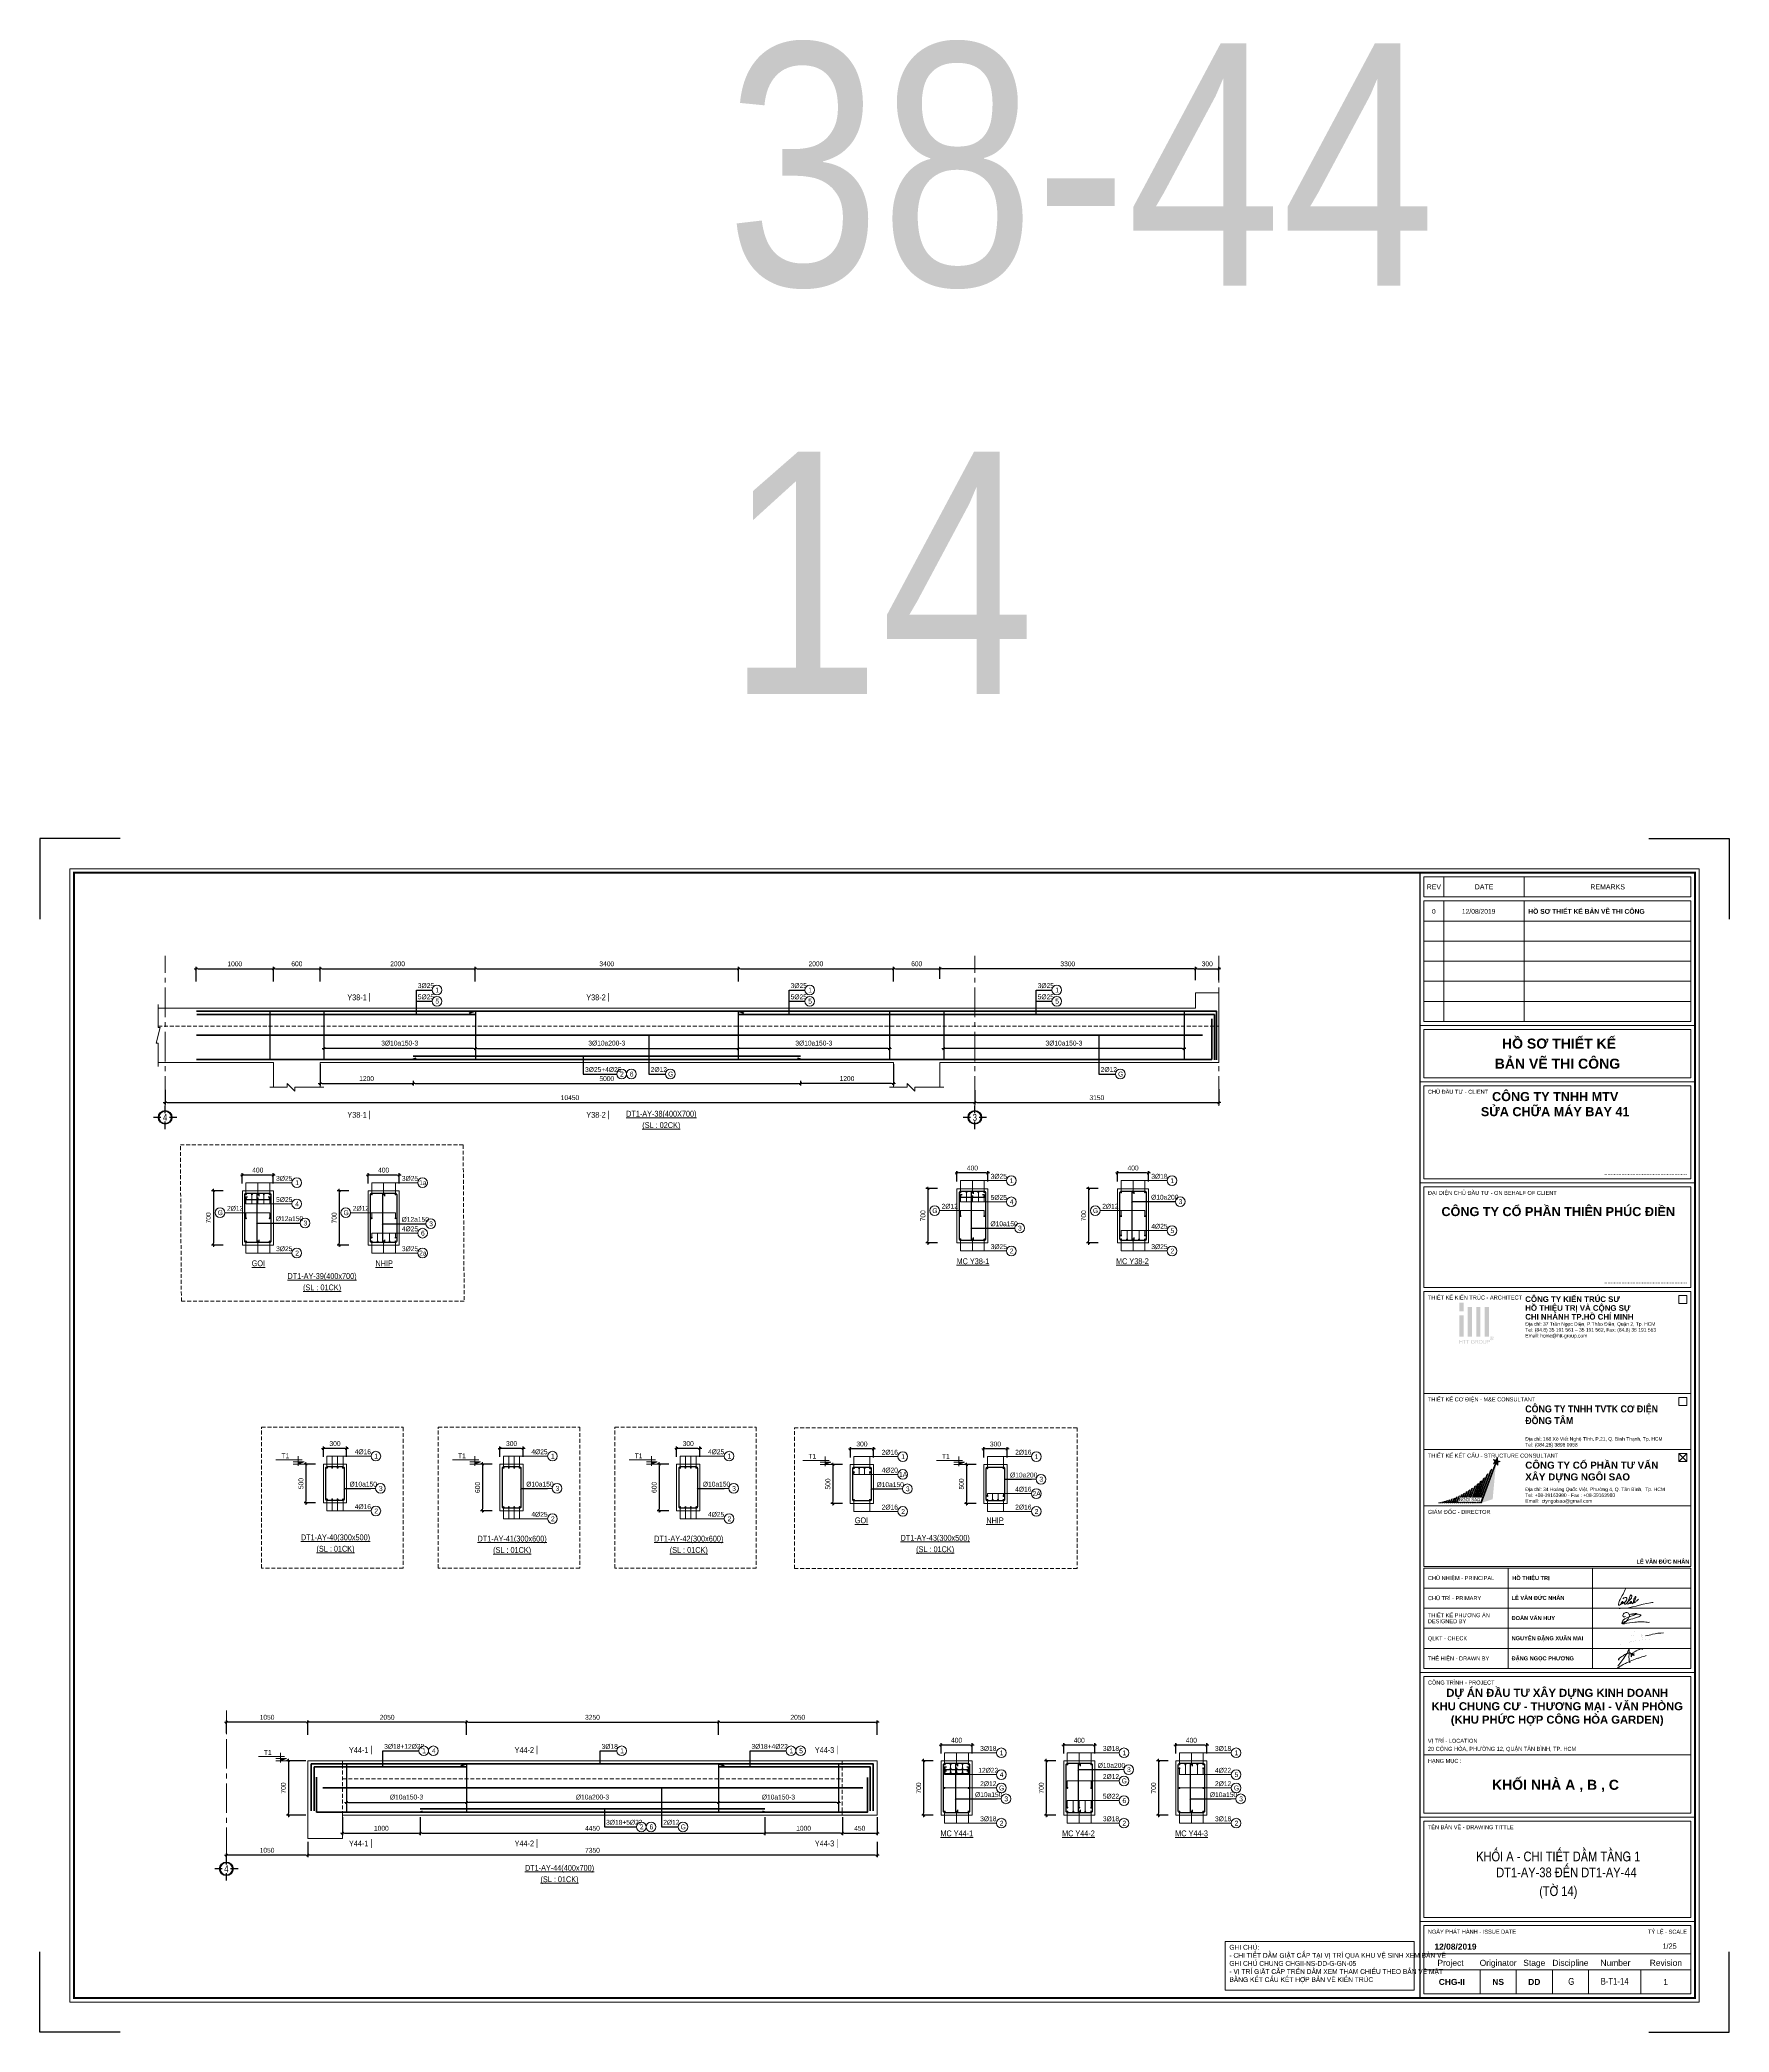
# Model space of a CAD drawing. Header units: millimetres. Extents: x 397144 to 8960116, y 345581 to 674207.
# Drawn here: x 5193484 to 5215286, y 648502 to 674207 of the extents above; entities that cross this region are included whole.
import ezdxf
from ezdxf.enums import TextEntityAlignment as Align
from ezdxf.xclip import XClip

# ---------------------------------------------------------------- set-up
doc = ezdxf.new("R2010")
doc.units = ezdxf.units.MM
doc.header["$XCLIPFRAME"] = 0
doc.header["$PDSIZE"] = -10
for name, pattern in [('CENTER', [2, 1.25, -0.25, 0.25, -0.25]), ('CENTER2', [28.575, 19.05, -3.175, 3.175, -3.175]), ('HIDDEN', [0.375, 0.25, -0.125])]:
    doc.linetypes.add(name, pattern=pattern)
doc.layers.get('0').update_dxf_attribs({"linetype": 'CONTINUOUS'})
doc.layers.get('Defpoints').update_dxf_attribs({"color": 12, "linetype": 'CONTINUOUS'})
for name, color, linetype, lineweight in [('2', 2, 'CONTINUOUS', 20), ('CDAI', 8, 'CONTINUOUS', 30), ('CHG_XX_Khung ten$0$A1 BORDER$0$DGIONG', 4, 'CONTINUOUS', 13), ('CHG_XX_Khung ten$0$A1 BORDER$0$STICK', 1, 'CONTINUOUS', 9), ('CHG_XX_Khung ten$0$TEXT', 7, 'CONTINUOUS', 15), ('CHUNHO', 7, 'CENTER', 13), ('CTHEP', 2, 'CONTINUOUS', 50), ('DBAO', 3, 'CONTINUOUS', 20), ('DGIONG', 4, 'CONTINUOUS', 13), ('KTH', 150, 'CONTINUOUS', 5), ('Net khuat', 8, 'HIDDEN', 13), ('STICK', 1, 'CONTINUOUS', 9), ('TEXT', 7, 'CONTINUOUS', 15)]:
    doc.layers.add(name, color=color, linetype=linetype, lineweight=lineweight)
doc.layers.add('8', color=8, linetype='CONTINUOUS')
doc.layers.add('CHG_XX_Khung ten$0$TKTC', color=1, linetype='CONTINUOUS')
doc.layers.add('HATCH', color=7, linetype='CONTINUOUS', lineweight=5, true_color=0x2491ff)
doc.styles.add('CHG_XX_Khung ten$0$A1 BORDER$0$ARIAL', font='arial.ttf')
doc.styles.add('CHG_XX_Khung ten$0$A1 BORDER$0$Arial - Bold', font='arialbd.ttf', dxfattribs={"height": 2.5})
doc.styles.add('CHG_XX_Khung ten$0$A1 BORDER$0$Star-AvoBold', font='VAVOB_0.TTF')
doc.styles.add('CHG_XX_Khung ten$0$A1 BORDER$0$Title Block DD$0$ARIAL', font='arial.ttf')
doc.styles.add('CHG_XX_Khung ten$0$A1 BORDER$0$Title Block DD$0$Arial - Bold', font='arialbd.ttf', dxfattribs={"height": 2.5})
doc.styles.add('CHG_XX_Khung ten$0$arial', font='arial.ttf')
doc.styles.add('CHG_XX_Khung ten$0$Arial - Bold', font='arialbd.ttf')
doc.styles.add('CHG_XX_Khung ten$0$ArialB', font='arialbd.ttf')
doc.styles.add('CHG_XX_Khung ten$0$title block pccc$0$ARIAL', font='arial.ttf')
doc.styles.add('CHG_XX_Khung ten$0$title block pccc$0$Arial - Bold', font='arialbd.ttf', dxfattribs={"height": 2.5})
doc.styles.add('HELVECONDENSE', font='VHELVCN_0.TTF')
doc.styles.add('Star-HelCon', font='VHELVCN_0.TTF')
doc.styles.add('TTP-HelCon', font='VHELVCN_0.TTF')
doc.styles.add('VNI-HELVE-CONDENSE', font='VHELVCN_0.TTF')
doc.dimstyles.new('kc-25', dxfattribs={"dimtxt": 62.5, "dimasz": 20, "dimexe": 20, "dimexo": 50, "dimgap": 25, "dimtad": 3, "dimdec": 0, "dimzin": 0, "dimdsep": 46, "dimtxsty": 'VNI-HELVE-CONDENSE', "dimblk": 'DIM', "dimcen": 2.5, "dimclrd": 256, "dimclre": 154, "dimclrt": 7, "dimaunit": 1, "dimadec": 0, "dimazin": 0, "dimtfac": 1, "dimtdec": 0, "dimtix": 1, "dimtmove": 0, "dimatfit": 3, "dimldrblk": 'DOT', "dimfxl": 1, "dimtolj": 1, "dimtzin": 0, "dimarcsym": 0})
doc.dimstyles.new('TTP-25', dxfattribs={"dimscale": 25, "dimtxt": 2.5, "dimasz": 1, "dimexe": 1, "dimexo": 1, "dimgap": 0.09, "dimtad": 0, "dimdec": 4, "dimrnd": 5, "dimzin": 9, "dimdsep": 46, "dimtxsty": 'TTP-HelCon', "dimblk": 'Stick1', "dimcen": 0.09, "dimdle": 1.5, "dimclrd": 256, "dimclre": 256, "dimclrt": 7, "dimadec": 0, "dimazin": 0, "dimtfac": 1, "dimtdec": 4, "dimtmove": 0, "dimatfit": 3, "dimldrblk": '_ArchTick1', "dimfxl": 1, "dimtvp": 1, "dimtolj": 1, "dimtzin": 0, "dimarcsym": 0})

# ---------------------------------------------------------------- blocks, each defined once
blk = doc.blocks.new('Stick1')
at = {"layer": 'STICK'}
h = blk.add_hatch(color=256, dxfattribs=at)
edge = h.paths.add_edge_path()
edge.add_line((0.3, 0.5), (-0.5, -0.3))
edge.add_arc((-0.4, -0.4), 0.141, 135, 315)
edge.add_line((-0.3, -0.5), (0.5, 0.3))
edge.add_arc((0.4, 0.4), 0.141, 315, 495)
blk.add_line((1, 0), (-1, 0), dxfattribs=at)
blk.add_lwpolyline([(0.3, 0.5), (-0.5, -0.3, 1), (-0.3, -0.5), (0.5, 0.3, 1), (0.3, 0.5, 1)], format="xyb", dxfattribs=at)
blk = doc.blocks.new('*D1157')
at = {"layer": 'Defpoints', "color": 0, "ltscale": 500, "transparency": 16777216}
for p in [(5205320, 659587), (5205320, 659454), (5205720, 659454)]:
    blk.add_point(p, dxfattribs=at)
at = {"layer": 'KTH', "lineweight": -2, "ltscale": 500, "transparency": 16777216}
for p, q in [((5205320, 659479), (5205320, 659612)), ((5205720, 659479), (5205720, 659612)), ((5205695, 659587), (5205345, 659587))]:
    blk.add_line(p, q, dxfattribs=at)
at = {"layer": 'KTH', "lineweight": -2, "ltscale": 500, "transparency": 16777216, "xscale": 25, "yscale": 25, "zscale": 25, "rotation": 180}
blk.add_blockref('Stick1', (5205320, 659587), dxfattribs=at)
at = {"layer": 'KTH', "lineweight": -2, "ltscale": 500, "transparency": 16777216, "xscale": 25, "yscale": 25, "zscale": 25}
blk.add_blockref('Stick1', (5205720, 659587), dxfattribs=at)
at = {"layer": 'KTH', "color": 7, "ltscale": 500, "transparency": 16777216, "insert": (5205520, 659651), "char_height": 62.5, "attachment_point": 5, "style": 'TTP-HelCon'}
blk.add_mtext('\\A1;400', dxfattribs=at)
blk = doc.blocks.new('_ArchTick1')
at = {"color": 0, "const_width": 3.81}
blk.add_lwpolyline([(-12.7, -12.7), (12.7, 12.7)], dxfattribs=at)
blk = doc.blocks.new('*D1158')
at = {"layer": 'Defpoints', "color": 0, "ltscale": 500, "transparency": 16777216}
for p in [(5205095, 659385), (5204945, 658685), (5205095, 658685)]:
    blk.add_point(p, dxfattribs=at)
at = {"layer": 'KTH', "lineweight": -2, "ltscale": 500, "transparency": 16777216}
for p, q in [((5205070, 659385), (5204920, 659385)), ((5204945, 659360), (5204945, 658710)), ((5205070, 658685), (5204920, 658685))]:
    blk.add_line(p, q, dxfattribs=at)
at = {"layer": 'KTH', "lineweight": -2, "ltscale": 500, "transparency": 16777216, "xscale": 25, "yscale": 25, "zscale": 25}
for p, rotation in [((5204945, 659385), 90), ((5204945, 658685), 270)]:
    blk.add_blockref('Stick1', p, dxfattribs=dict(at, rotation=rotation))
at = {"layer": 'KTH', "color": 7, "ltscale": 500, "transparency": 16777216, "insert": (5204881, 659035), "char_height": 62.5, "attachment_point": 5, "rotation": 90, "style": 'TTP-HelCon'}
blk.add_mtext('\\A1;700', dxfattribs=at)
blk = doc.blocks.new('DIM')
h = blk.add_hatch(color=1)
h.paths.add_polyline_path([(0.5, 0.3, 1), (0.3, 0.5), (-0.2, 0), (0.2, 0)])
h.paths.add_polyline_path([(0.2, 0), (-0.2, 0), (-0.5, -0.3, 1), (-0.3, -0.5)])
at = {"color": 9}
for p, q in [((-0.2, 0), (-1.5, 0)), ((0.2, 0), (1.5, 0))]:
    blk.add_line(p, q, dxfattribs=at)
at = {"color": 1}
for p, q in [((-0.5, -0.3), (0.3, 0.5)), ((-0.3, -0.5), (0.5, 0.3)), ((-0.2, 0), (0.2, 0))]:
    blk.add_line(p, q, dxfattribs=at)
blk.add_arc((-0.4, -0.4), 0.138, 135, 315, dxfattribs=at)
blk = doc.blocks.new('*D1159')
at = {"layer": 'Defpoints', "color": 0, "ltscale": 500, "transparency": 16777216}
for p in [(5207393, 659587), (5207393, 659454), (5207793, 659454)]:
    blk.add_point(p, dxfattribs=at)
at = {"layer": 'KTH', "lineweight": -2, "ltscale": 500, "transparency": 16777216}
for p, q in [((5207393, 659479), (5207393, 659612)), ((5207793, 659479), (5207793, 659612)), ((5207768, 659587), (5207418, 659587))]:
    blk.add_line(p, q, dxfattribs=at)
at = {"layer": 'KTH', "lineweight": -2, "ltscale": 500, "transparency": 16777216, "xscale": 25, "yscale": 25, "zscale": 25, "rotation": 180}
blk.add_blockref('Stick1', (5207393, 659587), dxfattribs=at)
at = {"layer": 'KTH', "lineweight": -2, "ltscale": 500, "transparency": 16777216, "xscale": 25, "yscale": 25, "zscale": 25}
blk.add_blockref('Stick1', (5207793, 659587), dxfattribs=at)
at = {"layer": 'KTH', "color": 7, "ltscale": 500, "transparency": 16777216, "insert": (5207593, 659651), "char_height": 62.5, "attachment_point": 5, "style": 'TTP-HelCon'}
blk.add_mtext('\\A1;400', dxfattribs=at)
blk = doc.blocks.new('*D1160')
at = {"layer": 'Defpoints', "color": 0, "ltscale": 500, "transparency": 16777216}
for p in [(5207169, 659385), (5207019, 658685), (5207169, 658685)]:
    blk.add_point(p, dxfattribs=at)
at = {"layer": 'KTH', "lineweight": -2, "ltscale": 500, "transparency": 16777216}
for p, q in [((5207144, 659385), (5206994, 659385)), ((5207019, 659360), (5207019, 658710)), ((5207144, 658685), (5206994, 658685))]:
    blk.add_line(p, q, dxfattribs=at)
at = {"layer": 'KTH', "lineweight": -2, "ltscale": 500, "transparency": 16777216, "xscale": 25, "yscale": 25, "zscale": 25}
for p, rotation in [((5207019, 659385), 90), ((5207019, 658685), 270)]:
    blk.add_blockref('Stick1', p, dxfattribs=dict(at, rotation=rotation))
at = {"layer": 'KTH', "color": 7, "ltscale": 500, "transparency": 16777216, "insert": (5206955, 659035), "char_height": 62.5, "attachment_point": 5, "rotation": 90, "style": 'TTP-HelCon'}
blk.add_mtext('\\A1;700', dxfattribs=at)
blk = doc.blocks.new('*D1177')
at = {"layer": 'Defpoints', "color": 0, "ltscale": 500, "transparency": 16777216}
for p in [(5197143, 656032), (5197143, 655899), (5197443, 655899)]:
    blk.add_point(p, dxfattribs=at)
at = {"layer": 'KTH', "lineweight": -2, "ltscale": 500, "transparency": 16777216}
for p, q in [((5197143, 655924), (5197143, 656057)), ((5197418, 656032), (5197168, 656032)), ((5197443, 655924), (5197443, 656057))]:
    blk.add_line(p, q, dxfattribs=at)
at = {"layer": 'KTH', "lineweight": -2, "ltscale": 500, "transparency": 16777216, "xscale": 25, "yscale": 25, "zscale": 25, "rotation": 180}
blk.add_blockref('Stick1', (5197143, 656032), dxfattribs=at)
at = {"layer": 'KTH', "lineweight": -2, "ltscale": 500, "transparency": 16777216, "xscale": 25, "yscale": 25, "zscale": 25}
blk.add_blockref('Stick1', (5197443, 656032), dxfattribs=at)
at = {"layer": 'KTH', "color": 7, "ltscale": 500, "transparency": 16777216, "insert": (5197293, 656096), "char_height": 62.5, "attachment_point": 5, "style": 'TTP-HelCon'}
blk.add_mtext('\\A1;300', dxfattribs=at)
blk = doc.blocks.new('*D1178')
at = {"layer": 'Defpoints', "color": 0, "ltscale": 500, "transparency": 16777216}
for p in [(5197068, 655830), (5196918, 655330), (5197068, 655330)]:
    blk.add_point(p, dxfattribs=at)
at = {"layer": 'KTH', "lineweight": -2, "ltscale": 500, "transparency": 16777216}
for p, q in [((5197043, 655830), (5196893, 655830)), ((5196918, 655805), (5196918, 655355)), ((5197043, 655330), (5196893, 655330))]:
    blk.add_line(p, q, dxfattribs=at)
at = {"layer": 'KTH', "lineweight": -2, "ltscale": 500, "transparency": 16777216, "xscale": 25, "yscale": 25, "zscale": 25}
for p, rotation in [((5196918, 655830), 90), ((5196918, 655330), 270)]:
    blk.add_blockref('Stick1', p, dxfattribs=dict(at, rotation=rotation))
at = {"layer": 'KTH', "color": 7, "ltscale": 500, "transparency": 16777216, "insert": (5196854, 655580), "char_height": 62.5, "attachment_point": 5, "rotation": 90, "style": 'TTP-HelCon'}
blk.add_mtext('\\A1;500', dxfattribs=at)
blk = doc.blocks.new('CODE')
at = {"layer": 'DBAO'}
for p, q in [((-63, 0), (-138, 30)), ((-138, 30), (0, 30)), ((-138, 0), (0, 0)), ((-113, 55), (224, 55)), ((-63, -20), (-63, 105))]:
    blk.add_line(p, q, dxfattribs=at)
at = {"layer": 'HATCH', "color": 1}
blk.add_solid([(-63, 0), (-138, 30), (-63, 30)], dxfattribs=at)
blk = doc.blocks.new('*D1179')
at = {"layer": 'Defpoints', "color": 0, "ltscale": 500, "transparency": 16777216}
for p in [(5203944, 656026), (5203944, 655893), (5204244, 655893)]:
    blk.add_point(p, dxfattribs=at)
at = {"layer": 'KTH', "lineweight": -2, "ltscale": 500, "transparency": 16777216}
for p, q in [((5203944, 655918), (5203944, 656051)), ((5204219, 656026), (5203969, 656026)), ((5204244, 655918), (5204244, 656051))]:
    blk.add_line(p, q, dxfattribs=at)
at = {"layer": 'KTH', "lineweight": -2, "ltscale": 500, "transparency": 16777216, "xscale": 25, "yscale": 25, "zscale": 25, "rotation": 180}
blk.add_blockref('Stick1', (5203944, 656026), dxfattribs=at)
at = {"layer": 'KTH', "lineweight": -2, "ltscale": 500, "transparency": 16777216, "xscale": 25, "yscale": 25, "zscale": 25}
blk.add_blockref('Stick1', (5204244, 656026), dxfattribs=at)
at = {"layer": 'KTH', "color": 7, "ltscale": 500, "transparency": 16777216, "insert": (5204094, 656090), "char_height": 62.5, "attachment_point": 5, "style": 'TTP-HelCon'}
blk.add_mtext('\\A1;300', dxfattribs=at)
blk = doc.blocks.new('*D1180')
at = {"layer": 'Defpoints', "color": 0, "ltscale": 500, "transparency": 16777216}
for p in [(5203868, 655824), (5203719, 655324), (5203868, 655324)]:
    blk.add_point(p, dxfattribs=at)
at = {"layer": 'KTH', "lineweight": -2, "ltscale": 500, "transparency": 16777216}
for p, q in [((5203843, 655824), (5203694, 655824)), ((5203719, 655799), (5203719, 655349)), ((5203843, 655324), (5203694, 655324))]:
    blk.add_line(p, q, dxfattribs=at)
at = {"layer": 'KTH', "lineweight": -2, "ltscale": 500, "transparency": 16777216, "xscale": 25, "yscale": 25, "zscale": 25}
for p, rotation in [((5203719, 655824), 90), ((5203719, 655324), 270)]:
    blk.add_blockref('Stick1', p, dxfattribs=dict(at, rotation=rotation))
at = {"layer": 'KTH', "color": 7, "ltscale": 500, "transparency": 16777216, "insert": (5203655, 655574), "char_height": 62.5, "attachment_point": 5, "rotation": 90, "style": 'TTP-HelCon'}
blk.add_mtext('\\A1;500', dxfattribs=at)
blk = doc.blocks.new('*D1181')
at = {"layer": 'Defpoints', "color": 0, "ltscale": 500, "transparency": 16777216}
for p in [(5205667, 656026), (5205667, 655893), (5205967, 655893)]:
    blk.add_point(p, dxfattribs=at)
at = {"layer": 'KTH', "lineweight": -2, "ltscale": 500, "transparency": 16777216}
for p, q in [((5205667, 655918), (5205667, 656051)), ((5205942, 656026), (5205692, 656026)), ((5205967, 655918), (5205967, 656051))]:
    blk.add_line(p, q, dxfattribs=at)
at = {"layer": 'KTH', "lineweight": -2, "ltscale": 500, "transparency": 16777216, "xscale": 25, "yscale": 25, "zscale": 25, "rotation": 180}
blk.add_blockref('Stick1', (5205667, 656026), dxfattribs=at)
at = {"layer": 'KTH', "lineweight": -2, "ltscale": 500, "transparency": 16777216, "xscale": 25, "yscale": 25, "zscale": 25}
blk.add_blockref('Stick1', (5205967, 656026), dxfattribs=at)
at = {"layer": 'KTH', "color": 7, "ltscale": 500, "transparency": 16777216, "insert": (5205817, 656090), "char_height": 62.5, "attachment_point": 5, "style": 'TTP-HelCon'}
blk.add_mtext('\\A1;300', dxfattribs=at)
blk = doc.blocks.new('*D1182')
at = {"layer": 'Defpoints', "color": 0, "ltscale": 500, "transparency": 16777216}
for p in [(5205592, 655824), (5205442, 655324), (5205592, 655324)]:
    blk.add_point(p, dxfattribs=at)
at = {"layer": 'KTH', "lineweight": -2, "ltscale": 500, "transparency": 16777216}
for p, q in [((5205567, 655824), (5205417, 655824)), ((5205442, 655799), (5205442, 655349)), ((5205567, 655324), (5205417, 655324))]:
    blk.add_line(p, q, dxfattribs=at)
at = {"layer": 'KTH', "lineweight": -2, "ltscale": 500, "transparency": 16777216, "xscale": 25, "yscale": 25, "zscale": 25}
for p, rotation in [((5205442, 655824), 90), ((5205442, 655324), 270)]:
    blk.add_blockref('Stick1', p, dxfattribs=dict(at, rotation=rotation))
at = {"layer": 'KTH', "color": 7, "ltscale": 500, "transparency": 16777216, "insert": (5205378, 655574), "char_height": 62.5, "attachment_point": 5, "rotation": 90, "style": 'TTP-HelCon'}
blk.add_mtext('\\A1;500', dxfattribs=at)
blk = doc.blocks.new('*D8492')
at = {"layer": 'Defpoints', "color": 0, "transparency": 16777216}
for p in [(5211473, 555001), (5211473, 554873), (5214773, 554829)]:
    blk.add_point(p, dxfattribs=at)
at = {"layer": 'KTH', "lineweight": -2, "transparency": 16777216}
for p, q in [((5211473, 554898), (5211473, 555026)), ((5214748, 555001), (5211498, 555001)), ((5214773, 554854), (5214773, 555026))]:
    blk.add_line(p, q, dxfattribs=at)
at = {"layer": 'KTH', "lineweight": -2, "transparency": 16777216, "xscale": 25, "yscale": 25, "zscale": 25, "rotation": 180}
blk.add_blockref('Stick1', (5211473, 555001), dxfattribs=at)
at = {"layer": 'KTH', "lineweight": -2, "transparency": 16777216, "xscale": 25, "yscale": 25, "zscale": 25}
blk.add_blockref('Stick1', (5214773, 555001), dxfattribs=at)
at = {"layer": 'KTH', "color": 7, "transparency": 16777216, "insert": (5213123, 555065), "char_height": 62.5, "attachment_point": 5, "style": 'TTP-HelCon'}
blk.add_mtext('\\A1;3300', dxfattribs=at)
blk = doc.blocks.new('*D8493')
at = {"layer": 'Defpoints', "color": 0, "transparency": 16777216}
for p in [(5215074, 555001), (5214773, 554829), (5215074, 554829)]:
    blk.add_point(p, dxfattribs=at)
at = {"layer": 'KTH', "lineweight": -2, "transparency": 16777216}
for p, q in [((5214773, 554854), (5214773, 555026)), ((5214798, 555001), (5215049, 555001)), ((5215074, 554854), (5215074, 555026))]:
    blk.add_line(p, q, dxfattribs=at)
at = {"layer": 'KTH', "lineweight": -2, "transparency": 16777216, "xscale": 25, "yscale": 25, "zscale": 25, "rotation": 180}
blk.add_blockref('Stick1', (5214773, 555001), dxfattribs=at)
at = {"layer": 'KTH', "lineweight": -2, "transparency": 16777216, "xscale": 25, "yscale": 25, "zscale": 25}
blk.add_blockref('Stick1', (5215074, 555001), dxfattribs=at)
at = {"layer": 'KTH', "color": 7, "transparency": 16777216, "insert": (5214923, 555065), "char_height": 62.5, "attachment_point": 5, "style": 'TTP-HelCon'}
blk.add_mtext('\\A1;300', dxfattribs=at)
blk = doc.blocks.new('*D8494')
at = {"layer": 'Defpoints', "color": 0, "transparency": 16777216}
for p in [(5203473, 555001), (5202873, 554848), (5203473, 554848)]:
    blk.add_point(p, dxfattribs=at)
at = {"layer": 'KTH', "lineweight": -2, "transparency": 16777216}
for p, q in [((5202873, 554873), (5202873, 555026)), ((5202898, 555001), (5203448, 555001)), ((5203473, 554873), (5203473, 555026))]:
    blk.add_line(p, q, dxfattribs=at)
at = {"layer": 'KTH', "lineweight": -2, "transparency": 16777216, "xscale": 25, "yscale": 25, "zscale": 25, "rotation": 180}
blk.add_blockref('Stick1', (5202873, 555001), dxfattribs=at)
at = {"layer": 'KTH', "lineweight": -2, "transparency": 16777216, "xscale": 25, "yscale": 25, "zscale": 25}
blk.add_blockref('Stick1', (5203473, 555001), dxfattribs=at)
at = {"layer": 'KTH', "color": 7, "transparency": 16777216, "insert": (5203173, 555065), "char_height": 62.5, "attachment_point": 5, "style": 'TTP-HelCon'}
blk.add_mtext('\\A1;600', dxfattribs=at)
blk = doc.blocks.new('*D8495')
at = {"layer": 'Defpoints', "color": 0, "transparency": 16777216}
for p in [(5202873, 555001), (5201872, 554812), (5202873, 554812)]:
    blk.add_point(p, dxfattribs=at)
at = {"layer": 'KTH', "lineweight": -2, "transparency": 16777216}
for p, q in [((5201872, 554837), (5201872, 555026)), ((5201897, 555001), (5202848, 555001)), ((5202873, 554837), (5202873, 555026))]:
    blk.add_line(p, q, dxfattribs=at)
at = {"layer": 'KTH', "lineweight": -2, "transparency": 16777216, "xscale": 25, "yscale": 25, "zscale": 25, "rotation": 180}
blk.add_blockref('Stick1', (5201872, 555001), dxfattribs=at)
at = {"layer": 'KTH', "lineweight": -2, "transparency": 16777216, "xscale": 25, "yscale": 25, "zscale": 25}
blk.add_blockref('Stick1', (5202873, 555001), dxfattribs=at)
at = {"layer": 'KTH', "color": 7, "transparency": 16777216, "insert": (5202372, 555065), "char_height": 62.5, "attachment_point": 5, "style": 'TTP-HelCon'}
blk.add_mtext('\\A1;1000', dxfattribs=at)
blk = doc.blocks.new('*D8496')
at = {"layer": 'Defpoints', "color": 0, "transparency": 16777216}
for p in [(5205474, 555001), (5203473, 554812), (5205474, 554812)]:
    blk.add_point(p, dxfattribs=at)
at = {"layer": 'KTH', "lineweight": -2, "transparency": 16777216}
for p, q in [((5203473, 554837), (5203473, 555026)), ((5203498, 555001), (5205449, 555001)), ((5205474, 554837), (5205474, 555026))]:
    blk.add_line(p, q, dxfattribs=at)
at = {"layer": 'KTH', "lineweight": -2, "transparency": 16777216, "xscale": 25, "yscale": 25, "zscale": 25, "rotation": 180}
blk.add_blockref('Stick1', (5203473, 555001), dxfattribs=at)
at = {"layer": 'KTH', "lineweight": -2, "transparency": 16777216, "xscale": 25, "yscale": 25, "zscale": 25}
blk.add_blockref('Stick1', (5205474, 555001), dxfattribs=at)
at = {"layer": 'KTH', "color": 7, "transparency": 16777216, "insert": (5204473, 555065), "char_height": 62.5, "attachment_point": 5, "style": 'TTP-HelCon'}
blk.add_mtext('\\A1;2000', dxfattribs=at)
blk = doc.blocks.new('*D8497')
at = {"layer": 'Defpoints', "color": 0, "transparency": 16777216}
for p in [(5203473, 553794), (5204673, 553580), (5204673, 553520)]:
    blk.add_point(p, dxfattribs=at)
at = {"layer": 'KTH', "lineweight": -2, "transparency": 16777216}
for p, q in [((5203473, 553769), (5203473, 553495)), ((5203498, 553520), (5204648, 553520)), ((5204673, 553555), (5204673, 553495))]:
    blk.add_line(p, q, dxfattribs=at)
at = {"layer": 'KTH', "lineweight": -2, "transparency": 16777216, "xscale": 25, "yscale": 25, "zscale": 25, "rotation": 180}
blk.add_blockref('Stick1', (5203473, 553520), dxfattribs=at)
at = {"layer": 'KTH', "lineweight": -2, "transparency": 16777216, "xscale": 25, "yscale": 25, "zscale": 25}
blk.add_blockref('Stick1', (5204673, 553520), dxfattribs=at)
at = {"layer": 'KTH', "color": 7, "transparency": 16777216, "insert": (5204073, 553584), "char_height": 62.5, "attachment_point": 5, "style": 'TTP-HelCon'}
blk.add_mtext('\\A1;1200', dxfattribs=at)
blk = doc.blocks.new('MC')
at = {"layer": 'CTHEP', "const_width": 10}
blk.add_lwpolyline([(0, 150), (0, 0)], dxfattribs=at)
at = {"layer": 'TEXT', "style": 'TTP-HelCon'}
blk.add_attdef('A', text='', height=100, dxfattribs=at).set_placement((-50, 26), align=Align.RIGHT)
blk = doc.blocks.new('*D8498')
at = {"layer": 'Defpoints', "color": 0, "transparency": 16777216}
for p in [(5203523, 554111), (5203523, 553971), (5205478, 554028)]:
    blk.add_point(p, dxfattribs=at)
at = {"layer": 'KTH', "lineweight": -2, "transparency": 16777216}
for p, q in [((5203523, 554086), (5203523, 553946)), ((5205453, 553971), (5203548, 553971)), ((5205478, 554003), (5205478, 553946))]:
    blk.add_line(p, q, dxfattribs=at)
at = {"layer": 'KTH', "lineweight": -2, "transparency": 16777216, "xscale": 25, "yscale": 25, "zscale": 25, "rotation": 180}
blk.add_blockref('Stick1', (5203523, 553971), dxfattribs=at)
at = {"layer": 'KTH', "lineweight": -2, "transparency": 16777216, "xscale": 25, "yscale": 25, "zscale": 25}
blk.add_blockref('Stick1', (5205478, 553971), dxfattribs=at)
at = {"layer": 'KTH', "color": 7, "transparency": 16777216, "insert": (5204500, 554041), "char_height": 62.5, "attachment_point": 5, "style": 'TTP-HelCon'}
blk.add_mtext('\\A1;3Þ10a150-3', dxfattribs=at)
blk = doc.blocks.new('*D8499')
at = {"layer": 'Defpoints', "color": 0, "transparency": 16777216}
for p in [(5208868, 554111), (5208868, 553971), (5210823, 554028)]:
    blk.add_point(p, dxfattribs=at)
at = {"layer": 'KTH', "lineweight": -2, "transparency": 16777216}
for p, q in [((5208868, 554086), (5208868, 553946)), ((5210798, 553971), (5208893, 553971)), ((5210823, 554003), (5210823, 553946))]:
    blk.add_line(p, q, dxfattribs=at)
at = {"layer": 'KTH', "lineweight": -2, "transparency": 16777216, "xscale": 25, "yscale": 25, "zscale": 25, "rotation": 180}
blk.add_blockref('Stick1', (5208868, 553971), dxfattribs=at)
at = {"layer": 'KTH', "lineweight": -2, "transparency": 16777216, "xscale": 25, "yscale": 25, "zscale": 25}
blk.add_blockref('Stick1', (5210823, 553971), dxfattribs=at)
at = {"layer": 'KTH', "color": 7, "transparency": 16777216, "insert": (5209845, 554041), "char_height": 62.5, "attachment_point": 5, "style": 'TTP-HelCon'}
blk.add_mtext('\\A1;3Þ10a150-3', dxfattribs=at)
blk = doc.blocks.new('*D8500')
at = {"layer": 'Defpoints', "color": 0, "transparency": 16777216}
for p in [(5211473, 555001), (5210873, 554848), (5211473, 554848)]:
    blk.add_point(p, dxfattribs=at)
at = {"layer": 'KTH', "lineweight": -2, "transparency": 16777216}
for p, q in [((5210873, 554873), (5210873, 555026)), ((5210898, 555001), (5211448, 555001)), ((5211473, 554873), (5211473, 555026))]:
    blk.add_line(p, q, dxfattribs=at)
at = {"layer": 'KTH', "lineweight": -2, "transparency": 16777216, "xscale": 25, "yscale": 25, "zscale": 25, "rotation": 180}
blk.add_blockref('Stick1', (5210873, 555001), dxfattribs=at)
at = {"layer": 'KTH', "lineweight": -2, "transparency": 16777216, "xscale": 25, "yscale": 25, "zscale": 25}
blk.add_blockref('Stick1', (5211473, 555001), dxfattribs=at)
at = {"layer": 'KTH', "color": 7, "transparency": 16777216, "insert": (5211173, 555065), "char_height": 62.5, "attachment_point": 5, "style": 'TTP-HelCon'}
blk.add_mtext('\\A1;600', dxfattribs=at)
blk = doc.blocks.new('*D8501')
at = {"layer": 'Defpoints', "color": 0, "transparency": 16777216}
for p in [(5210873, 555001), (5208872, 554812), (5210873, 554812)]:
    blk.add_point(p, dxfattribs=at)
at = {"layer": 'KTH', "lineweight": -2, "transparency": 16777216}
for p, q in [((5208872, 554837), (5208872, 555026)), ((5208897, 555001), (5210848, 555001)), ((5210873, 554837), (5210873, 555026))]:
    blk.add_line(p, q, dxfattribs=at)
at = {"layer": 'KTH', "lineweight": -2, "transparency": 16777216, "xscale": 25, "yscale": 25, "zscale": 25, "rotation": 180}
blk.add_blockref('Stick1', (5208872, 555001), dxfattribs=at)
at = {"layer": 'KTH', "lineweight": -2, "transparency": 16777216, "xscale": 25, "yscale": 25, "zscale": 25}
blk.add_blockref('Stick1', (5210873, 555001), dxfattribs=at)
at = {"layer": 'KTH', "color": 7, "transparency": 16777216, "insert": (5209872, 555065), "char_height": 62.5, "attachment_point": 5, "style": 'TTP-HelCon'}
blk.add_mtext('\\A1;2000', dxfattribs=at)
blk = doc.blocks.new('*D8502')
at = {"layer": 'Defpoints', "color": 0, "transparency": 16777216}
for p in [(5210873, 553795), (5209673, 553580), (5209673, 553520)]:
    blk.add_point(p, dxfattribs=at)
at = {"layer": 'KTH', "lineweight": -2, "transparency": 16777216}
for p, q in [((5210873, 553770), (5210873, 553495)), ((5209673, 553555), (5209673, 553495)), ((5210848, 553520), (5209698, 553520))]:
    blk.add_line(p, q, dxfattribs=at)
at = {"layer": 'KTH', "lineweight": -2, "transparency": 16777216, "xscale": 25, "yscale": 25, "zscale": 25, "rotation": 180}
blk.add_blockref('Stick1', (5209673, 553520), dxfattribs=at)
at = {"layer": 'KTH', "lineweight": -2, "transparency": 16777216, "xscale": 25, "yscale": 25, "zscale": 25}
blk.add_blockref('Stick1', (5210873, 553520), dxfattribs=at)
at = {"layer": 'KTH', "color": 7, "transparency": 16777216, "insert": (5210273, 553584), "char_height": 62.5, "attachment_point": 5, "style": 'TTP-HelCon'}
blk.add_mtext('\\A1;1200', dxfattribs=at)
blk = doc.blocks.new('*D8503')
at = {"layer": 'Defpoints', "color": 0, "transparency": 16777216}
for p in [(5211523, 554111), (5211523, 553971), (5214623, 554028)]:
    blk.add_point(p, dxfattribs=at)
at = {"layer": 'KTH', "lineweight": -2, "transparency": 16777216}
for p, q in [((5211523, 554086), (5211523, 553946)), ((5214598, 553971), (5211548, 553971)), ((5214623, 554003), (5214623, 553946))]:
    blk.add_line(p, q, dxfattribs=at)
at = {"layer": 'KTH', "lineweight": -2, "transparency": 16777216, "xscale": 25, "yscale": 25, "zscale": 25, "rotation": 180}
blk.add_blockref('Stick1', (5211523, 553971), dxfattribs=at)
at = {"layer": 'KTH', "lineweight": -2, "transparency": 16777216, "xscale": 25, "yscale": 25, "zscale": 25}
blk.add_blockref('Stick1', (5214623, 553971), dxfattribs=at)
at = {"layer": 'KTH', "color": 7, "transparency": 16777216, "insert": (5213073, 554041), "char_height": 62.5, "attachment_point": 5, "style": 'TTP-HelCon'}
blk.add_mtext('\\A1;3Þ10a150-3', dxfattribs=at)
blk = doc.blocks.new('dau truc')
blk.add_circle((0, 0), 180)
at = {"layer": '8'}
for p, q in [((-127, 0), (-345, 0)), ((0, 127), (0, 345)), ((345, 0), (127, 0)), ((0, -345), (0, -127))]:
    blk.add_line(p, q, dxfattribs=at)
blk.add_circle((0, 0), 200, dxfattribs=at)
at = {"layer": 'TEXT', "style": 'HELVECONDENSE'}
blk.add_attdef('A', text='', height=233, dxfattribs=at).set_placement((0, 0), align=Align.MIDDLE)
blk = doc.blocks.new('*D8504')
at = {"layer": 'Defpoints', "color": 0, "transparency": 16777216}
for p in [(5208872, 555001), (5205474, 554812), (5208872, 554812)]:
    blk.add_point(p, dxfattribs=at)
at = {"layer": 'KTH', "lineweight": -2, "transparency": 16777216}
for p, q in [((5205474, 554837), (5205474, 555026)), ((5205499, 555001), (5208847, 555001)), ((5208872, 554837), (5208872, 555026))]:
    blk.add_line(p, q, dxfattribs=at)
at = {"layer": 'KTH', "lineweight": -2, "transparency": 16777216, "xscale": 25, "yscale": 25, "zscale": 25, "rotation": 180}
blk.add_blockref('Stick1', (5205474, 555001), dxfattribs=at)
at = {"layer": 'KTH', "lineweight": -2, "transparency": 16777216, "xscale": 25, "yscale": 25, "zscale": 25}
blk.add_blockref('Stick1', (5208872, 555001), dxfattribs=at)
at = {"layer": 'KTH', "color": 7, "transparency": 16777216, "insert": (5207173, 555065), "char_height": 62.5, "attachment_point": 5, "style": 'TTP-HelCon'}
blk.add_mtext('\\A1;3400', dxfattribs=at)
blk = doc.blocks.new('*D8505')
at = {"layer": 'Defpoints', "color": 0, "transparency": 16777216}
for p in [(5204673, 553580), (5209673, 553580), (5209673, 553520)]:
    blk.add_point(p, dxfattribs=at)
at = {"layer": 'KTH', "lineweight": -2, "transparency": 16777216}
for p, q in [((5204673, 553555), (5204673, 553495)), ((5204698, 553520), (5209648, 553520)), ((5209673, 553555), (5209673, 553495))]:
    blk.add_line(p, q, dxfattribs=at)
at = {"layer": 'KTH', "lineweight": -2, "transparency": 16777216, "xscale": 25, "yscale": 25, "zscale": 25, "rotation": 180}
blk.add_blockref('Stick1', (5204673, 553520), dxfattribs=at)
at = {"layer": 'KTH', "lineweight": -2, "transparency": 16777216, "xscale": 25, "yscale": 25, "zscale": 25}
blk.add_blockref('Stick1', (5209673, 553520), dxfattribs=at)
at = {"layer": 'KTH', "color": 7, "transparency": 16777216, "insert": (5207173, 553584), "char_height": 62.5, "attachment_point": 5, "style": 'TTP-HelCon'}
blk.add_mtext('\\A1;5000', dxfattribs=at)
blk = doc.blocks.new('*D8506')
at = {"layer": 'Defpoints', "color": 0, "transparency": 16777216}
for p in [(5205478, 554111), (5208868, 554111), (5208868, 553971)]:
    blk.add_point(p, dxfattribs=at)
at = {"layer": 'KTH', "lineweight": -2, "transparency": 16777216}
for p, q in [((5205478, 554086), (5205478, 553946)), ((5205503, 553971), (5208843, 553971)), ((5208868, 554086), (5208868, 553946))]:
    blk.add_line(p, q, dxfattribs=at)
at = {"layer": 'KTH', "lineweight": -2, "transparency": 16777216, "xscale": 25, "yscale": 25, "zscale": 25, "rotation": 180}
blk.add_blockref('Stick1', (5205478, 553971), dxfattribs=at)
at = {"layer": 'KTH', "lineweight": -2, "transparency": 16777216, "xscale": 25, "yscale": 25, "zscale": 25}
blk.add_blockref('Stick1', (5208868, 553971), dxfattribs=at)
at = {"layer": 'KTH', "color": 7, "transparency": 16777216, "insert": (5207173, 554041), "char_height": 62.5, "attachment_point": 5, "style": 'TTP-HelCon'}
blk.add_mtext('\\A1;3Þ10a200-3', dxfattribs=at)
blk = doc.blocks.new('*D1868')
at = {"layer": 'Defpoints', "color": 0, "transparency": 16777216}
for p in [(5201473, 553466), (5211923, 553460), (5211923, 553274)]:
    blk.add_point(p, dxfattribs=at)
at = {"layer": 'KTH', "lineweight": -2, "transparency": 16777216}
for p, q in [((5201473, 553441), (5201473, 553249)), ((5201498, 553274), (5211898, 553274)), ((5211923, 553435), (5211923, 553249))]:
    blk.add_line(p, q, dxfattribs=at)
at = {"layer": 'KTH', "lineweight": -2, "transparency": 16777216, "xscale": 25, "yscale": 25, "zscale": 25, "rotation": 180}
blk.add_blockref('Stick1', (5201473, 553274), dxfattribs=at)
at = {"layer": 'KTH', "lineweight": -2, "transparency": 16777216, "xscale": 25, "yscale": 25, "zscale": 25}
blk.add_blockref('Stick1', (5211923, 553274), dxfattribs=at)
at = {"layer": 'KTH', "color": 7, "transparency": 16777216, "insert": (5206698, 553338), "char_height": 62.5, "attachment_point": 5, "style": 'TTP-HelCon'}
blk.add_mtext('\\A1;10450', dxfattribs=at)
blk = doc.blocks.new('*D8507')
at = {"layer": 'Defpoints', "color": 0, "transparency": 16777216}
for p in [(5211923, 553460), (5215073, 553472), (5215073, 553274)]:
    blk.add_point(p, dxfattribs=at)
at = {"layer": 'KTH', "lineweight": -2, "transparency": 16777216}
for p, q in [((5215073, 553447), (5215073, 553249)), ((5211923, 553435), (5211923, 553249)), ((5211948, 553274), (5215048, 553274))]:
    blk.add_line(p, q, dxfattribs=at)
at = {"layer": 'KTH', "lineweight": -2, "transparency": 16777216, "xscale": 25, "yscale": 25, "zscale": 25, "rotation": 180}
blk.add_blockref('Stick1', (5211923, 553274), dxfattribs=at)
at = {"layer": 'KTH', "lineweight": -2, "transparency": 16777216, "xscale": 25, "yscale": 25, "zscale": 25}
blk.add_blockref('Stick1', (5215073, 553274), dxfattribs=at)
at = {"layer": 'KTH', "color": 7, "transparency": 16777216, "insert": (5213498, 553338), "char_height": 62.5, "attachment_point": 5, "style": 'TTP-HelCon'}
blk.add_mtext('\\A1;3150', dxfattribs=at)
blk = doc.blocks.new('CHG_XX_Khung ten$0$A1 BORDER$0$HTT-Logo')
at = {"true_color": 0x134fb3}
h = blk.add_hatch(color=154, dxfattribs=at)
h.paths.add_polyline_path([(3, 29.1), (0, 29.1), (0, 23.1), (3, 23.1)])
h.paths.add_polyline_path([(3, 20.1), (0, 20.1), (0, 5.1), (3, 5.1)])
h.paths.add_polyline_path([(9, 26.1), (6, 26.1), (6, 5.1), (9, 5.1)])
h.paths.add_polyline_path([(15, 26.1), (12, 26.1), (12, 5.1), (15, 5.1)])
h.paths.add_polyline_path([(21, 26.1), (18, 26.1), (18, 5.1), (21, 5.1)])
h.paths.add_polyline_path([(2.1, 2.7), (1.8, 2.7), (1.8, 1.6), (0.4, 1.6), (0.4, 2.7), (0, 2.7), (0, 0), (0.4, 0), (0.4, 1.3), (1.8, 1.3), (1.8, 0), (2.1, 0)])
h.paths.add_polyline_path([(4.6, 2.7), (2.5, 2.7), (2.5, 2.4), (3.4, 2.4), (3.4, 0), (3.8, 0), (3.8, 2.4), (4.6, 2.4)])
h.paths.add_polyline_path([(7, 2.7), (4.8, 2.7), (4.8, 2.4), (5.7, 2.4), (5.7, 0), (6.1, 0), (6.1, 2.4), (7, 2.4)])
h.paths.add_polyline_path([(8.6, 1.4), (8.6, 1.4), (8.7, 1.6), (8.7, 1.7), (8.7, 1.9), (8.8, 2), (8.9, 2.2), (9, 2.3), (9.2, 2.4), (9.3, 2.4), (9.4, 2.4), (9.6, 2.4), (9.8, 2.4), (10, 2.4), (10.1, 2.3), (10.3, 2.2), (10.3, 2), (10.4, 1.9), (10.7, 1.9), (10.7, 2.1), (10.6, 2.3), (10.5, 2.4), (10.4, 2.5), (10.3, 2.6), (10.2, 2.7), (10.1, 2.7), (10, 2.7), (9.8, 2.7), (9.6, 2.7), (9.6, 2.7), (9.4, 2.7), (9.2, 2.7), (9.1, 2.6), (8.9, 2.6), (8.9, 2.6), (8.7, 2.5), (8.6, 2.4), (8.5, 2.2), (8.4, 2.1), (8.4, 2), (8.3, 1.8), (8.3, 1.7), (8.3, 1.5), (8.3, 1.3), (8.3, 1.3), (8.3, 1.1), (8.3, 0.9), (8.4, 0.8), (8.4, 0.6), (8.5, 0.6), (8.6, 0.4), (8.7, 0.3), (8.8, 0.2), (8.9, 0.1), (9, 0.1), (9.2, 0), (9.3, 0), (9.5, 0), (9.7, 0), (9.7, 0), (9.9, 0), (10.1, 0), (10.2, 0.1), (10.3, 0.1), (10.5, 0.2), (10.6, 0.3), (10.8, 0.4), (10.8, 1.4), (9.6, 1.4), (9.6, 1.1), (10.4, 1.1), (10.4, 0.6), (10.4, 0.5), (10.3, 0.4), (10.1, 0.4), (10, 0.3), (9.8, 0.3), (9.6, 0.3), (9.6, 0.3), (9.4, 0.3), (9.3, 0.3), (9.1, 0.4), (9, 0.5), (8.9, 0.6), (8.8, 0.8), (8.7, 0.9), (8.7, 1), (8.7, 1.2)])
h.paths.add_polyline_path([(13.2, 1.4), (13.3, 1.5), (13.3, 1.5), (13.4, 1.6), (13.4, 1.8), (13.5, 2), (13.5, 2.1), (13.4, 2.2), (13.3, 2.4), (13.3, 2.4), (13.2, 2.5), (13, 2.6), (13, 2.6), (12.9, 2.7), (12.7, 2.7), (12.5, 2.7), (11.3, 2.7), (11.3, 0), (11.7, 0), (11.7, 1.2), (12.1, 1.2), (12.1, 1.2), (12.3, 1.2), (12.4, 1.1), (12.5, 1.1), (12.6, 0.9), (12.7, 0.9), (12.8, 0.7), (12.9, 0.6), (13.2, 0), (13.7, 0), (13.2, 0.7), (13.1, 0.8), (13, 1), (12.9, 1.1), (12.9, 1.1), (12.7, 1.2), (12.9, 1.3), (13, 1.3)])
h.paths.add_polyline_path([(11.7, 1.5), (11.7, 2.4), (12.5, 2.4), (12.7, 2.4), (12.8, 2.4), (13, 2.3), (13.1, 2.1), (13.1, 2), (13.1, 1.9), (13, 1.7), (13, 1.6), (12.8, 1.6), (12.6, 1.5), (12.4, 1.5)], flags=16)
h.paths.add_polyline_path([(16.5, 1.4), (16.5, 1.6), (16.4, 1.8), (16.4, 1.9), (16.3, 2.1), (16.3, 2.1), (16.2, 2.2), (16.1, 2.4), (16, 2.5), (15.9, 2.6), (15.8, 2.6), (15.7, 2.7), (15.5, 2.7), (15.4, 2.7), (15.2, 2.7), (15.2, 2.7), (15, 2.7), (14.8, 2.7), (14.7, 2.6), (14.5, 2.6), (14.4, 2.5), (14.3, 2.4), (14.2, 2.3), (14.1, 2.1), (14, 2), (14, 1.8), (13.9, 1.7), (13.9, 1.5), (13.9, 1.3), (13.9, 1.3), (13.9, 1.1), (14, 1), (14, 0.8), (14.1, 0.6), (14.1, 0.6), (14.2, 0.5), (14.3, 0.3), (14.4, 0.2), (14.5, 0.1), (14.6, 0.1), (14.7, 0), (14.9, 0), (15, 0), (15.2, 0), (15.2, 0), (15.4, 0), (15.5, 0), (15.7, 0), (15.9, 0.1), (15.9, 0.1), (16, 0.2), (16.1, 0.3), (16.2, 0.5), (16.3, 0.6), (16.4, 0.7), (16.4, 0.8), (16.5, 1), (16.5, 1.2), (16.5, 1.3)])
h.paths.add_polyline_path([(14.3, 1.4), (14.3, 1.6), (14.3, 1.8), (14.4, 2), (14.5, 2.1), (14.6, 2.2), (14.7, 2.3), (14.9, 2.4), (15, 2.4), (15.2, 2.4), (15.4, 2.4), (15.5, 2.4), (15.7, 2.3), (15.8, 2.2), (15.9, 2.1), (16, 1.9), (16, 1.9), (16.1, 1.7), (16.1, 1.5), (16.1, 1.3), (16.1, 1.1), (16.1, 0.9), (16, 0.8), (16, 0.7), (15.9, 0.5), (15.8, 0.5), (15.7, 0.4), (15.5, 0.3), (15.4, 0.3), (15.2, 0.3), (15.1, 0.3), (15, 0.3), (14.8, 0.3), (14.7, 0.4), (14.5, 0.5), (14.4, 0.7), (14.4, 0.8), (14.3, 1), (14.3, 1.1), (14.3, 1.3)], flags=16)
h.paths.add_polyline_path([(17.3, 2.7), (17, 2.7), (17, 1.1), (17, 0.9), (17, 0.7), (17, 0.6), (17.1, 0.5), (17.1, 0.4), (17.2, 0.3), (17.3, 0.2), (17.4, 0.1), (17.5, 0), (17.7, 0), (17.8, 0), (18, 0), (18.2, 0), (18.4, 0), (18.5, 0), (18.7, 0.1), (18.7, 0.1), (18.8, 0.2), (18.9, 0.3), (19, 0.5), (19, 0.6), (19.1, 0.8), (19.1, 0.9), (19.1, 1.1), (19.1, 2.7), (18.7, 2.7), (18.7, 1.1), (18.7, 1.1), (18.7, 0.9), (18.7, 0.7), (18.6, 0.6), (18.6, 0.5), (18.5, 0.4), (18.4, 0.3), (18.2, 0.3), (18, 0.3), (17.9, 0.3), (17.7, 0.3), (17.6, 0.4), (17.5, 0.5), (17.4, 0.6), (17.3, 0.8), (17.3, 0.9), (17.3, 1.1)])
h.paths.add_polyline_path([(21.4, 1.3), (21.5, 1.3), (21.6, 1.4), (21.7, 1.6), (21.7, 1.7), (21.7, 1.9), (21.7, 2), (21.7, 2.1), (21.7, 2.3), (21.6, 2.4), (21.4, 2.5), (21.4, 2.6), (21.3, 2.6), (21.1, 2.7), (21, 2.7), (20.9, 2.7), (20.7, 2.7), (19.7, 2.7), (19.7, 0), (20, 0), (20, 1.1), (20.7, 1.1), (20.8, 1.1), (21, 1.1), (21.1, 1.1), (21.3, 1.2)])
h.paths.add_polyline_path([(20, 1.4), (20, 2.4), (20.7, 2.4), (20.9, 2.4), (21.1, 2.4), (21.2, 2.3), (21.3, 2.2), (21.3, 2.1), (21.4, 1.9), (21.4, 1.8), (21.3, 1.7), (21.2, 1.5), (21.1, 1.5), (20.9, 1.4), (20.7, 1.4)], flags=16)
h.paths.add_polyline_path([(23.9, 2.8), (24, 2.9), (24.1, 3), (24.2, 3.1), (24.3, 3.2), (24.4, 3.3), (24.4, 3.4), (24.5, 3.6), (24.5, 3.8), (24.5, 3.9), (24.5, 4), (24.5, 4.1), (24.5, 4.3), (24.4, 4.5), (24.3, 4.6), (24.3, 4.7), (24.2, 4.8), (24.1, 4.9), (24, 5), (23.8, 5.1), (23.8, 5.2), (23.6, 5.2), (23.4, 5.3), (23.3, 5.3), (23.1, 5.3), (23.1, 5.3), (22.9, 5.3), (22.8, 5.3), (22.6, 5.2), (22.4, 5.1), (22.4, 5.1), (22.2, 5), (22.1, 4.9), (22, 4.8), (21.9, 4.6), (21.9, 4.6), (21.8, 4.4), (21.8, 4.3), (21.7, 4.1), (21.7, 3.9), (21.7, 3.9), (21.8, 3.7), (21.8, 3.5), (21.8, 3.4), (21.9, 3.2), (22, 3.2), (22, 3), (22.2, 2.9), (22.3, 2.8), (22.4, 2.7), (22.5, 2.7), (22.6, 2.6), (22.8, 2.6), (23, 2.5), (23.1, 2.5), (23.2, 2.5), (23.3, 2.6), (23.5, 2.6), (23.7, 2.6), (23.8, 2.7)])
h.paths.add_polyline_path([(22.5, 2.9), (22.5, 3), (22.3, 3.1), (22.2, 3.2), (22.1, 3.4), (22.1, 3.4), (22, 3.6), (22, 3.8), (22, 3.9), (22, 4), (22, 4.2), (22, 4.4), (22.1, 4.5), (22.2, 4.6), (22.3, 4.7), (22.4, 4.8), (22.6, 4.9), (22.6, 5), (22.8, 5), (23, 5.1), (23.1, 5.1), (23.2, 5.1), (23.4, 5.1), (23.5, 5), (23.7, 4.9), (23.8, 4.9), (23.9, 4.8), (24, 4.6), (24.1, 4.5), (24.2, 4.4), (24.2, 4.3), (24.3, 4.1), (24.3, 3.9), (24.3, 3.8), (24.3, 3.7), (24.2, 3.5), (24.1, 3.4), (24.1, 3.3), (24, 3.1), (23.8, 3), (23.7, 2.9), (23.6, 2.9), (23.5, 2.8), (23.3, 2.8), (23.1, 2.8), (23, 2.8), (22.9, 2.8), (22.7, 2.8)], flags=16)
h.paths.add_polyline_path([(22.5, 3.2), (22.5, 4.7), (23, 4.7), (23.2, 4.6), (23.4, 4.6), (23.5, 4.5), (23.6, 4.5), (23.7, 4.3), (23.7, 4.2), (23.6, 4.1), (23.6, 4), (23.4, 3.9), (23.2, 3.8), (23.4, 3.7), (23.5, 3.6), (23.6, 3.5), (23.8, 3.2), (23.5, 3.2), (23.3, 3.4), (23.2, 3.6), (23.1, 3.7), (23.1, 3.7), (22.9, 3.8), (22.9, 3.8), (22.8, 3.8), (22.8, 3.2)], flags=0)
h.paths.add_polyline_path([(22.8, 4), (22.8, 4.4), (23, 4.4), (23.1, 4.4), (23.3, 4.4), (23.4, 4.3), (23.4, 4.2), (23.3, 4.1), (23.2, 4), (23, 4)], flags=0)
blk = doc.blocks.new('CHG_XX_Khung ten')
at = {"layer": 'CHG_XX_Khung ten$0$A1 BORDER$0$DGIONG'}
h = blk.add_hatch(color=256, dxfattribs=at)
h.paths.add_polyline_path([(724.94, 283.19), (724.15, 281.97), (717.19, 263.38), (717.7, 263.38)])
h.paths.add_polyline_path([(722.81, 280.17), (722.1, 279.22), (717.21, 266.21), (717.72, 266.21)], flags=17)
h.paths.add_polyline_path([(720.93, 277.8), (720.27, 277.04), (716.19, 266.22), (716.7, 266.22)])
h.paths.add_polyline_path([(719.23, 275.93), (718.6, 275.29), (715.18, 266.22), (715.69, 266.22)])
h.paths.add_polyline_path([(717.65, 274.38), (717.03, 273.81), (714.16, 266.22), (714.67, 266.22)])
h.paths.add_polyline_path([(716.14, 273.03), (715.61, 272.59), (713.15, 266.22), (713.66, 266.22)])
h.paths.add_polyline_path([(714.69, 271.86), (714.17, 271.45), (712.13, 266.23), (712.64, 266.23)])
h.paths.add_polyline_path([(713.29, 270.81), (712.76, 270.43), (711.57, 267.46), (712.07, 267.47)])
h.paths.add_polyline_path([(710.1, 266.23), (710.61, 266.24), (711.93, 269.87), (711.48, 269.56)])
h.paths.add_polyline_path([(710.61, 269.02), (710.13, 268.73), (709.08, 266.24), (709.59, 266.24)])
h.paths.add_polyline_path([(709.31, 268.26), (708.82, 267.97), (708.07, 266.24), (708.58, 266.24)])
h.paths.add_polyline_path([(708.04, 267.56), (707.54, 267.3), (707.05, 266.25), (707.56, 266.25)])
h.paths.add_polyline_path([(716.84, 263.8), (716.33, 263.8), (716.18, 263.38), (716.69, 263.38)])
h.paths.add_polyline_path([(715.67, 263.39), (715.82, 263.8), (715.32, 263.8), (715.16, 263.39)])
h.paths.add_polyline_path([(714.15, 263.39), (714.65, 263.39), (714.8, 263.8), (714.3, 263.8)])
h.paths.add_polyline_path([(713.13, 263.39), (713.64, 263.4), (713.79, 263.81), (713.28, 263.81)])
h.paths.add_polyline_path([(712.77, 263.81), (712.27, 263.81), (712.11, 263.39), (712.62, 263.4)])
h.paths.add_polyline_path([(711.25, 263.81), (711.1, 263.4), (711.61, 263.4), (711.76, 263.81)])
h.paths.add_polyline_path([(710.59, 263.4), (710.74, 263.82), (710.24, 263.82), (710.08, 263.4)])
h.paths.add_polyline_path([(709.73, 263.82), (709.22, 263.82), (709.07, 263.41), (709.57, 263.41)])
h.paths.add_polyline_path([(708.71, 263.82), (708.21, 263.82), (708.05, 263.41), (708.56, 263.41)])
h.paths.add_polyline_path([(707.54, 263.41), (707.69, 263.83), (707.19, 263.83), (707.03, 263.41)])
h.paths.add_polyline_path([(706.68, 263.83), (706.17, 263.83), (706.02, 263.42), (706.53, 263.42)])
h.paths.add_polyline_path([(705, 263.42), (705.51, 263.42), (706.79, 266.93), (706.4, 266.74)])
h.paths.add_polyline_path([(703.97, 263.37), (704.48, 263.37), (705.57, 266.36), (705.14, 266.17)])
h.paths.add_polyline_path([(704.36, 265.84), (703.91, 265.65), (702.96, 263.38), (703.46, 263.38)])
h.paths.add_polyline_path([(703.17, 265.37), (702.69, 265.19), (701.94, 263.38), (702.45, 263.38)])
h.paths.add_polyline_path([(702, 264.94), (701.5, 264.77), (700.92, 263.38), (701.43, 263.38)])
h.paths.add_polyline_path([(700.84, 264.56), (700.33, 264.4), (699.91, 263.39), (700.42, 263.39)])
h.paths.add_polyline_path([(699.7, 264.21), (699.18, 264.06), (698.89, 263.39), (699.4, 263.39)])
h.paths.add_polyline_path([(698.57, 263.9), (698.04, 263.77), (697.87, 263.38), (698.38, 263.39)])
h.paths.add_polyline_path([(697.37, 263.39), (697.45, 263.63), (696.91, 263.51), (696.35, 263.38)])
blk.add_hatch(color=256, dxfattribs=at).paths.add_polyline_path([(724.92, 283.21), (717.68, 263.38), (723.28, 265.27)])
at = {"layer": 'CHG_XX_Khung ten$0$A1 BORDER$0$STICK'}
for points in [[(723.71, 282.88), (725.74, 285.75), (725.8, 282.26), (723.67, 285.06), (727.02, 284.03)], [(725.76, 284.41), (724.96, 284.66), (724.49, 283.98), (724.99, 283.32), (725.77, 283.6)], [(711.25, 266.22), (711.64, 267.39), (712.01, 266.22), (711.02, 266.95), (712.24, 266.93)], [(711.87, 266.67), (711.78, 266.94), (711.49, 266.94), (711.4, 266.67), (711.63, 266.5)]]:
    blk.add_hatch(color=256, dxfattribs=at).paths.add_polyline_path(points)
for p, q in [((687, 577), (687, 17)), ((687, 501), (824, 501)), ((687, 473), (824, 473)), ((687, 422.69), (824, 422.69)), ((816, 283.93), (820, 287.93)), ((820, 283.93), (816, 287.93)), ((687, 179), (824, 179)), ((687, 107), (824, 107)), ((687, 55), (824, 55))]:
    blk.add_line(p, q)
at = {"linetype": 'Continuous'}
for p, q in [((699, 575), (699, 565)), ((739, 575), (739, 565)), ((699, 563), (699, 503)), ((739, 563), (739, 503)), ((689, 39), (822, 39)), ((716.98, 31), (716.98, 19)), ((734.98, 31), (734.98, 19)), ((752.98, 31), (752.98, 19)), ((770.98, 31), (770.98, 19)), ((797, 31), (797, 19))]:
    blk.add_line(p, q, dxfattribs=at)
at = {"color": 9, "linetype": 'Continuous'}
for p, q in [((731, 231), (731, 181)), ((773, 231), (773, 181))]:
    blk.add_line(p, q, dxfattribs=at)
for points in [[(15, 579), (826, 579), (826, 15), (15, 15)], [(816, 362.62), (820, 362.62), (820, 366.62), (816, 366.62)], [(816, 311.93), (820, 311.93), (820, 315.93), (816, 315.93)], [(816, 283.93), (820, 283.93), (820, 287.93), (816, 287.93)]]:
    blk.add_lwpolyline(points, close=True)
at = {"color": 4, "linetype": 'Continuous', "const_width": 1}
blk.add_lwpolyline([(17, 577), (824, 577), (824, 17), (17, 17)], close=True, dxfattribs=at)
at = {"linetype": 'Continuous'}
for points in [[(822, 565), (689, 565), (689, 575), (822, 575)], [(822, 553), (689, 553), (689, 563), (822, 563)], [(822, 543), (689, 543), (689, 553), (822, 553)], [(822, 533), (689, 533), (689, 543), (822, 543)], [(822, 523), (689, 523), (689, 533), (822, 533)], [(822, 513), (689, 513), (689, 523), (822, 523)], [(822, 503), (689, 503), (689, 513), (822, 513)], [(689, 499), (822, 499), (822, 475), (689, 475)], [(689, 368.62), (822, 368.62), (822, 317.93), (689, 317.93)], [(689, 317.93), (822, 317.93), (822, 289.93), (689, 289.93)], [(689, 289.93), (822, 289.93), (822, 261.93), (689, 261.93)], [(689, 177), (822, 177), (822, 138), (689, 138)], [(689, 109), (822, 109), (822, 138), (689, 138)], [(689, 105), (822, 105), (822, 57), (689, 57)], [(689, 53), (822, 53), (822, 31), (689, 31)], [(822, 19), (689, 19), (689, 31), (822, 31)]]:
    blk.add_lwpolyline(points, close=True, dxfattribs=at)
at = {"color": 9, "linetype": 'Continuous'}
for points in [[(689, 261.93), (822, 261.93), (822, 231.73), (689, 231.73)], [(822, 221), (689, 221), (689, 231), (822, 231)], [(822, 211), (689, 211), (689, 221), (822, 221)], [(822, 201), (689, 201), (689, 211), (822, 211)], [(822, 191), (689, 191), (689, 201), (822, 201)], [(822, 181), (689, 181), (689, 191), (822, 191)]]:
    blk.add_lwpolyline(points, close=True, dxfattribs=at)
blk.add_lwpolyline([(822, 211), (689, 211), (822, 211)], dxfattribs=at)
at = {"color": 1}
for points in [[(785.63, 182.08), (787.56, 184.76), (789.61, 187.7), (790.35, 188.98), (790.79, 189.92), (791.06, 190.59), (791.21, 189.09), (791.18, 188.31), (791.14, 187.75), (791.09, 186.47), (791.21, 185.58), (791.42, 184.31), (791.51, 183.99), (791.51, 183.74)], [(786.29, 185.19), (785.86, 185.61), (786.06, 185.86), (787.11, 186.7), (788.17, 187.35), (789.1, 187.9), (790.12, 188.41), (790.69, 188.61), (791.04, 188.74), (791.47, 188.79), (791.73, 188.72), (791.92, 188.61), (792.08, 188.33), (792.16, 188.06), (792.21, 187.84), (792.21, 187.27), (792.2, 187.05), (792.23, 186.85), (792.39, 187.1), (792.48, 187.84), (792.46, 188.12), (792.44, 188.61), (792.46, 188.03), (792.53, 187.67), (792.73, 187.74), (792.86, 187.87), (792.9, 188.09), (792.9, 188.28), (792.87, 188.7), (792.91, 188.19), (792.93, 187.79), (792.94, 187.69), (793.11, 187.61), (793.31, 187.73), (793.45, 187.93), (793.48, 188.22), (793.48, 188.64), (793.48, 189.05), (793.48, 188.49), (793.56, 187.84), (793.63, 187.45), (793.48, 188.6), (793.51, 188.92), (794.2, 189.45), (794.72, 189.76), (795.44, 190.17), (796.2, 190.5), (796.65, 190.69), (797.26, 190.79), (797.77, 190.74), (797.95, 190.55)], [(785.43, 181.21), (786.17, 181.73), (788.31, 183), (790.34, 184), (791.77, 184.64), (795.08, 185.91), (796.87, 186.5), (799.7, 187.42)]]:
    blk.add_spline(points, degree=3, dxfattribs=at)
at = {"layer": 'CHG_XX_Khung ten$0$A1 BORDER$0$DGIONG'}
for points in [[(720.93, 277.8), (716.7, 266.22), (716.19, 266.22), (720.27, 277.04), (720.93, 277.8)], [(724.94, 283.19), (717.7, 263.38), (717.19, 263.38), (724.15, 281.97), (724.94, 283.19)], [(722.81, 280.17), (717.72, 266.21), (717.21, 266.21), (722.1, 279.22), (722.81, 280.17)], [(709.31, 268.26), (708.58, 266.24), (708.07, 266.24), (708.82, 267.97), (709.31, 268.26)], [(710.61, 269.02), (709.59, 266.24), (709.08, 266.24), (710.13, 268.73), (710.61, 269.02)], [(711.93, 269.87), (710.61, 266.24), (710.1, 266.23), (711.48, 269.56), (711.93, 269.87)], [(713.29, 270.81), (712.07, 267.47), (711.57, 267.46), (712.76, 270.43), (713.29, 270.81)], [(714.69, 271.86), (712.64, 266.23), (712.13, 266.23), (714.17, 271.45), (714.69, 271.86)], [(716.14, 273.03), (713.66, 266.22), (713.15, 266.22), (715.61, 272.59), (716.14, 273.03)], [(717.65, 274.38), (714.67, 266.22), (714.16, 266.22), (717.03, 273.81), (717.65, 274.38)], [(719.23, 275.93), (715.69, 266.22), (715.18, 266.22), (718.6, 275.29), (719.23, 275.93)], [(697.45, 263.63), (697.37, 263.39), (696.35, 263.38), (696.91, 263.51), (697.45, 263.63)], [(698.57, 263.9), (698.38, 263.39), (697.87, 263.38), (698.04, 263.77), (698.57, 263.9)], [(699.7, 264.21), (699.4, 263.39), (698.89, 263.39), (699.18, 264.06), (699.7, 264.21)], [(700.84, 264.56), (700.42, 263.39), (699.91, 263.39), (700.33, 264.4), (700.84, 264.56)], [(702, 264.94), (701.43, 263.38), (700.92, 263.38), (701.5, 264.77), (702, 264.94)], [(703.17, 265.37), (702.45, 263.38), (701.94, 263.38), (702.69, 265.19), (703.17, 265.37)], [(704.36, 265.84), (703.46, 263.38), (702.96, 263.38), (703.91, 265.65), (704.36, 265.84)], [(705.57, 266.36), (704.48, 263.37), (703.97, 263.37), (705.14, 266.17), (705.57, 266.36)], [(706.79, 266.93), (705.51, 263.42), (705, 263.42), (706.4, 266.74), (706.79, 266.93)], [(708.04, 267.56), (707.56, 266.25), (707.05, 266.25), (707.54, 267.3), (708.04, 267.56)]]:
    blk.add_lwpolyline(points, dxfattribs=at)
for points in [[(706.53, 263.42), (706.68, 263.83), (706.17, 263.83), (706.02, 263.42)], [(707.54, 263.41), (707.69, 263.83), (707.19, 263.83), (707.03, 263.41)], [(708.56, 263.41), (708.71, 263.82), (708.21, 263.82), (708.05, 263.41)], [(709.57, 263.41), (709.73, 263.82), (709.22, 263.82), (709.07, 263.41)], [(710.59, 263.4), (710.74, 263.82), (710.24, 263.82), (710.08, 263.4)], [(711.61, 263.4), (711.76, 263.81), (711.25, 263.81), (711.1, 263.4)], [(712.62, 263.4), (712.77, 263.81), (712.27, 263.81), (712.11, 263.39)], [(713.64, 263.4), (713.79, 263.81), (713.28, 263.81), (713.13, 263.39)], [(714.65, 263.39), (714.8, 263.8), (714.3, 263.8), (714.15, 263.39)], [(715.67, 263.39), (715.82, 263.8), (715.32, 263.8), (715.16, 263.39)], [(716.69, 263.38), (716.84, 263.8), (716.33, 263.8), (716.18, 263.38)]]:
    blk.add_lwpolyline(points, close=True, dxfattribs=at)
at = {"layer": 'CHG_XX_Khung ten$0$A1 BORDER$0$STICK'}
for p, q in [((723.67, 285.06), (727.02, 284.03)), ((725.8, 282.26), (723.67, 285.06)), ((723.71, 282.88), (725.74, 285.75)), ((727.02, 284.03), (723.71, 282.88)), ((725.74, 285.75), (725.8, 282.26)), ((711.02, 266.95), (712.24, 266.93)), ((712.01, 266.22), (711.02, 266.95)), ((712.24, 266.93), (711.25, 266.22)), ((711.64, 267.39), (712.01, 266.22))]:
    blk.add_line(p, q, dxfattribs=at)
at = {"layer": 'CHG_XX_Khung ten$0$TEXT', "color": 1}
blk.add_lwpolyline([(801.29, 204.04, -0.124137), (800.16, 204.02, 0.028888), (797.25, 204.19, 0.026156), (793.98, 204.04, 0.007061), (788.86, 203.28, -0.091769), (787.85, 203.27, -0.25841), (787.51, 203.62, -0.039719), (788.28, 204, -0.004242), (791.23, 205.18, -0.019244), (794.8, 206.31, 0.094204), (797.02, 207.28, 0.504882), (796.98, 207.63, 0.07616), (796.3, 207.87, 0.041135), (794.97, 208.03, 0.034641), (791.34, 207.9, 0.01407), (792.8, 208.12, 0.003668), (794.71, 208.36, -0.800617), (794.79, 208.18, -0.093248), (793.21, 207.32, 0.020479), (791.05, 206.59, 0.096842), (788.38, 205.18, 0.259163), (787.77, 203.63, 0.564182), (788.17, 203.39, 0.087383), (789.69, 204.36, 0.156422), (791.35, 207.23, 0.228987), (790.91, 208.45, 0.272068), (789.19, 208.76, 0.293527), (788.08, 207.43, 0.171419), (788.25, 206.94, 0.281707), (788.69, 206.7, 0.217513), (789.34, 206.92)], format="xyb", dxfattribs=at)
at = {"layer": 'CHG_XX_Khung ten$0$TEXT', "color": 1, "const_width": 0.0121}
for points in [[(791.6, 198.34, 0.143835), (794.1, 199.89, -0.075685), (793.5, 197.02, -0.172299), (794.95, 199.92, -0.299798), (795.6, 198.96, -0.170508), (795.36, 197.75, 0.168316), (795.11, 197.03)], [(791.95, 196.04, -0.054469), (792.33, 197.1, 0.103257), (792.78, 199.38)], [(797.47, 197.92, 0.401177), (797.3, 198.32, 0.483935), (795.9, 197.43, 0.196997), (796.02, 196.61, 0.296639), (796.38, 196.53, 0.183057), (797.12, 197.39)], [(806.31, 195.73, -0.026807), (805.12, 195.66, 0.027369), (800.25, 195.52, 0.022423), (795.26, 194.89, 0.038275), (791.04, 194.04, 0.053272), (785.95, 192.37, 0.118692), (783.44, 190.96)], [(797.48, 198.09, 0.142769), (797.07, 197.1, 0.220826), (797.29, 196.56, 0.106687), (798.07, 198.16, 0.181562), (797.64, 197.4, -0.039872), (797.25, 196.09, -0.060225), (798.09, 197.69, 0.017174), (797.52, 196.45, -0.149286), (799.3, 197.16)]]:
    blk.add_lwpolyline(points, format="xyb", dxfattribs=at)
at = {"layer": 'CHG_XX_Khung ten$0$TEXT', "color": 1}
for centre, radius, start, end in [((808.51, 174.85), 23.83, 90.54478, 103.67882), ((793.37, 230.45), 33.81, 280.11848, 286.33729)]:
    blk.add_arc(centre, radius, start, end, dxfattribs=at)
for points in [[(789.62, 220.97), (786.72, 215.31), (785.87, 213.03), (785.94, 212.46), (786.42, 212.53), (787.18, 213.24), (787.77, 213.73), (788.12, 214.16), (788.07, 214.29), (787.94, 214.27), (787.28, 213.56), (787.2, 213.33), (787.26, 213.21), (787.44, 213.16), (787.7, 213.23), (788.87, 214.02)], [(786.22, 211.12), (786.28, 210.87), (786.71, 210.78), (801.78, 213.69), (803.18, 213.88)], [(788.4, 215.73), (788.18, 215.82), (788.21, 216), (788.32, 216.07), (788.7, 216.16), (789.23, 216.24), (789.76, 216.24), (790.01, 216.08), (790.1, 215.79), (790.05, 215.41), (788.96, 213.65), (788.88, 213.4), (788.88, 213.13), (789, 213.02), (789.17, 213.01), (789.51, 213.17), (790.77, 214.27), (791.67, 215.27), (792.3, 216.07), (792.5, 216.66), (792.49, 217.11), (792.33, 217.45), (792.13, 217.58), (791.94, 217.52), (791.73, 217.16), (790.12, 213.5), (790.04, 213.21), (790.14, 213.12), (791.53, 213.7), (792.32, 214.06), (792.42, 214.24), (792.36, 214.39), (792.17, 214.35), (791.86, 214.12), (791.68, 213.82), (791.57, 213.47), (791.67, 213.35), (791.96, 213.42), (792.51, 213.89), (792.61, 213.78), (792.55, 213.52), (792.61, 213.3), (792.77, 213.25), (793.05, 213.46), (794.1, 214.86), (794.42, 215.85), (794.57, 216.45), (794.53, 216.83), (794.42, 216.89), (794.27, 216.8), (794.14, 216.57), (793.62, 215.47), (793.41, 214.74), (793.36, 214.18), (793.41, 213.82), (793.56, 213.67), (793.77, 213.71), (794.19, 213.99), (795.35, 214.98), (795.89, 215.51)]]:
    blk.add_spline(points, degree=3, dxfattribs=at)
at = {"layer": 'Defpoints', "color": 1, "ltscale": 2}
for points in [[(40.06, 594), (0, 594), (0, 554)], [(800.94, 594), (841, 594), (841, 554)], [(40.06, 0), (0, 0), (0, 40)], [(800.94, 0), (841, 0), (841, 40)]]:
    blk.add_lwpolyline(points, dxfattribs=at)
at = {"xscale": 0.7, "yscale": 0.7, "zscale": 0.7}
blk.add_blockref('CHG_XX_Khung ten$0$A1 BORDER$0$HTT-Logo', (706.68, 342.64), dxfattribs=at)
for s, height, style, p in [('REV', 2.5, 'CHG_XX_Khung ten$0$A1 BORDER$0$ARIAL', (694, 570)), ('DATE', 2.5, 'CHG_XX_Khung ten$0$A1 BORDER$0$ARIAL', (719, 570)), ('REMARKS', 2.5, 'CHG_XX_Khung ten$0$A1 BORDER$0$ARIAL', (780.5, 570)), ('0', 2.39, 'CHG_XX_Khung ten$0$arial', (693.97, 557.78)), ('12/08/2019', 2.389, 'CHG_XX_Khung ten$0$arial', (716.29, 557.78)), ('12/08/2019', 3, 'CHG_XX_Khung ten$0$A1 BORDER$0$Arial - Bold', (704.75, 42.57)), ('Project', 3, 'CHG_XX_Khung ten$0$A1 BORDER$0$ARIAL', (702.28, 34.5)), ('Originator', 3, 'CHG_XX_Khung ten$0$A1 BORDER$0$ARIAL', (725.98, 34.5)), ('Stage', 3, 'CHG_XX_Khung ten$0$A1 BORDER$0$ARIAL', (743.98, 34.5)), ('Discipline', 3, 'CHG_XX_Khung ten$0$A1 BORDER$0$ARIAL', (761.98, 34.5)), ('Number', 3, 'CHG_XX_Khung ten$0$A1 BORDER$0$ARIAL', (784.37, 34.5)), ('Revision', 3, 'CHG_XX_Khung ten$0$A1 BORDER$0$ARIAL', (809.5, 34.5)), ('CHG-II', 3, 'CHG_XX_Khung ten$0$A1 BORDER$0$Arial - Bold', (702.94, 25)), ('NS', 3, 'CHG_XX_Khung ten$0$A1 BORDER$0$Arial - Bold', (725.98, 25)), ('DD', 3, 'CHG_XX_Khung ten$0$A1 BORDER$0$Arial - Bold', (743.98, 25)), ('1', 3, 'CHG_XX_Khung ten$0$arial', (809.36, 24.93))]:
    blk.add_text(s, height=height, dxfattribs=dict(style=style)).set_placement(p, align=Align.MIDDLE_CENTER)
for s, height, style, p in [('HỒ SƠ THIẾT KẾ BẢN VẼ THI CÔNG', 2.3887, 'CHG_XX_Khung ten$0$ArialB', (741, 557.78)), ('CHỦ ĐẦU TƯ - CLIENT', 2, 'CHG_XX_Khung ten$0$A1 BORDER$0$Title Block DD$0$ARIAL', (691, 468)), ('ĐẠI DIỆN CHỦ ĐẦU TƯ - ON BEHALF OF CLIENT ', 2, 'CHG_XX_Khung ten$0$A1 BORDER$0$Title Block DD$0$ARIAL', (691, 417.69)), ('THIẾT KẾ KIẾN TRÚC - ARCHITECT', 2, 'CHG_XX_Khung ten$0$A1 BORDER$0$ARIAL', (691, 365.62)), ('THIẾT KẾ CƠ ĐIỆN - M&E CONSULTANT', 2, 'CHG_XX_Khung ten$0$A1 BORDER$0$ARIAL', (691, 314.93)), ('THIẾT KẾ KẾT CẤU - STRUCTURE CONSULTANT', 2, 'CHG_XX_Khung ten$0$A1 BORDER$0$ARIAL', (691, 286.93)), ('GIÁM ĐỐC - DIRECTOR', 2, 'CHG_XX_Khung ten$0$title block pccc$0$ARIAL', (691, 258.93)), ('CHỦ NHIỆM - PRINCIPAL', 2, 'CHG_XX_Khung ten$0$title block pccc$0$ARIAL', (691, 226)), ('HỒ THIỆU TRỊ', 2, 'CHG_XX_Khung ten$0$title block pccc$0$Arial - Bold', (733, 226)), ('THIẾT KẾ PHƯƠNG ÁN', 2, 'CHG_XX_Khung ten$0$title block pccc$0$ARIAL', (691, 207.5)), ('CHỦ TRÌ - PRIMARY', 2, 'CHG_XX_Khung ten$0$title block pccc$0$ARIAL', (691, 216)), ('LÊ VĂN ĐỨC NHÂN', 2.0073, 'CHG_XX_Khung ten$0$Arial - Bold', (732.68, 216.13)), ('DESIGNED BY', 2, 'CHG_XX_Khung ten$0$title block pccc$0$ARIAL', (691, 204.5)), ('ĐOÀN VĂN HUY', 2.0073, 'CHG_XX_Khung ten$0$Arial - Bold', (732.68, 206.09)), ('QLKT - CHECK', 2, 'CHG_XX_Khung ten$0$title block pccc$0$ARIAL', (691, 196)), ('NGUYỄN ĐẶNG XUÂN MAI', 2.0073, 'CHG_XX_Khung ten$0$Arial - Bold', (732.68, 196.05)), ('THỂ HIỆN - DRAWN BY', 2, 'CHG_XX_Khung ten$0$title block pccc$0$ARIAL', (691, 186)), ('ĐẶNG NGỌC PHƯƠNG', 2.0073, 'CHG_XX_Khung ten$0$Arial - Bold', (732.68, 186.02)), ('CÔNG TRÌNH - PROJECT', 2, 'CHG_XX_Khung ten$0$A1 BORDER$0$ARIAL', (691, 174)), ('VỊ TRÍ - LOCATION', 2, 'CHG_XX_Khung ten$0$A1 BORDER$0$ARIAL', (691, 145)), ('20 CỘNG HÒA, PHƯỜNG 12, QUẬN TÂN BÌNH, TP. HCM', 2, 'CHG_XX_Khung ten$0$A1 BORDER$0$ARIAL', (691, 141)), ('HẠNG MỤC :', 2, 'CHG_XX_Khung ten$0$A1 BORDER$0$ARIAL', (691, 135)), ('TÊN BẢN VẼ - DRAWING TITTLE', 2, 'CHG_XX_Khung ten$0$A1 BORDER$0$ARIAL', (691, 102)), ('NGÀY PHÁT HÀNH - ISSUE DATE', 2, 'CHG_XX_Khung ten$0$A1 BORDER$0$ARIAL', (691, 50))]:
    blk.add_text(s, height=height, dxfattribs=dict(style=style)).set_placement(p, align=Align.MIDDLE_LEFT)
for s, height, style, p in [('.....................................................', 2, 'CHG_XX_Khung ten$0$A1 BORDER$0$Title Block DD$0$Arial - Bold', (820, 427.69)), ('.....................................................', 2, 'CHG_XX_Khung ten$0$A1 BORDER$0$Title Block DD$0$Arial - Bold', (820, 373.62)), ('LÊ VĂN ĐỨC NHÂN', 2.0073, 'CHG_XX_Khung ten$0$Arial - Bold', (821.19, 234.17)), ('TỶ LỆ - SCALE', 2, 'CHG_XX_Khung ten$0$A1 BORDER$0$ARIAL', (820, 50))]:
    blk.add_text(s, height=height, dxfattribs=dict(style=style)).set_placement(p, align=Align.MIDDLE_RIGHT)
at = {"ltscale": 10, "insert": (739.49, 366.19), "char_height": 2.8, "width": 76.248, "attachment_point": 1, "line_spacing_factor": 0.938532, "style": 'CHG_XX_Khung ten$0$A1 BORDER$0$Arial - Bold'}
blk.add_mtext('CÔNG TY KIẾN TRÚC SƯ\\PHỒ THIỆU TRỊ VÀ CỘNG SỰ\\PCHI NHÁNH TP.HỒ CHÍ MINH', dxfattribs=at)
at = {"ltscale": 10}
for s, insert, char_height, width, attachment_point, style in [('Địa chỉ: 37 Trần Ngọc Diện, P.Thảo Điền, Quận 2, Tp. HCM\\PTel: (84.8) 35 191 561 – 35 191 562, Fax: (84.8) 35 191 563\\PEmail: hcmc@htt-group.com', (739.49, 345.2), 1.75, 83.001, 7, 'CHG_XX_Khung ten$0$A1 BORDER$0$ARIAL'), ('{\\W0.9;CÔNG TY TNHH TVTK CƠ ĐIỆN \\PĐỒNG TÂM}', (739.49, 311.93), 3.5, 76.248, 1, 'CHG_XX_Khung ten$0$A1 BORDER$0$Arial - Bold'), ('\\pt8.75;Địa chỉ: 168 Xô Viết Nghệ Tĩnh, P.21, Q. Bình Thạnh, Tp. HCM \\P\\ptz;Tel: (084.28) 3898 0958', (739.49, 290.93), 1.75, 83.001, 7, 'CHG_XX_Khung ten$0$A1 BORDER$0$ARIAL'), ('CÔNG TY CỔ PHẦN TƯ VẤN \\PXÂY DỰNG NGÔI SAO', (739.49, 283.93), 3.5, 76.248, 1, 'CHG_XX_Khung ten$0$A1 BORDER$0$Arial - Bold'), ('Địa chỉ: 34 Hoàng Quốc Việt, Phường 4, Q. Tân Bình,  Tp. HCM\\PTel: +08-39163980 - Fax : +08-39163980 \\PEmail:  ctyngoisao@gmail.com', (739.49, 262.93), 1.75, 83.001, 7, 'CHG_XX_Khung ten$0$A1 BORDER$0$ARIAL')]:
    blk.add_mtext(s, dxfattribs=dict(at, insert=insert, char_height=char_height, width=width, attachment_point=attachment_point, style=style))
at = {"attachment_point": 2, "style": 'CHG_XX_Khung ten$0$A1 BORDER$0$Arial - Bold'}
for s, insert, char_height, width in [('DỰ ÁN ĐẦU TƯ XÂY DỰNG KINH DOANH\\PKHU CHUNG CƯ - THƯƠNG MẠI - VĂN PHÒNG\\P(KHU PHỨC HỢP CÔNG HÒA GARDEN)', (755.4, 170.88), 4, 159.8745), ('KHỐI NHÀ A , B , C', (754.52, 125.61), 5, 104.1229)]:
    blk.add_mtext(s, dxfattribs=dict(at, insert=insert, char_height=char_height, width=width))
at = {"layer": 'CHG_XX_Khung ten$0$A1 BORDER$0$STICK', "style": 'CHG_XX_Khung ten$0$A1 BORDER$0$Star-AvoBold', "width": 1}
blk.add_text('NGOI SAO', height=1.547, dxfattribs=at).set_placement((706.57, 264.27))
at = {"layer": 'CHG_XX_Khung ten$0$TKTC', "style": 'CHG_XX_Khung ten$0$Arial - Bold'}
for s, p in [('HỒ SƠ THIẾT KẾ', (756.29, 492)), ('BẢN VẼ THI CÔNG', (755.5, 482))]:
    blk.add_text(s, height=5, dxfattribs=at).set_placement(p, align=Align.MIDDLE_CENTER)
at = {"ltscale": 10, "char_height": 4.5, "attachment_point": 2, "style": 'CHG_XX_Khung ten$0$A1 BORDER$0$Title Block DD$0$Arial - Bold', "bg_fill": 2}
for s, insert, width in [('CÔNG TY TNHH MTV\\PSỬA CHỮA MÁY BAY 41', (754.39, 467.87), 83.001), ('CÔNG TY CỔ PHẦN THIÊN PHÚC ĐIỀN', (755.91, 410.64), 121.2929)]:
    blk.add_mtext(s, dxfattribs=dict(at, insert=insert, width=width))
at = {"linetype": 'Continuous'}
for points in [[(689, 471), (822, 471), (822, 424.69), (689, 424.69)], [(689, 420.69), (822, 420.69), (822, 370.62), (689, 370.62)]]:
    blk.add_lwpolyline(points, close=True, dxfattribs=at)
blk = doc.blocks.new('GHICHU11')
at = {"layer": 'KTH'}
blk.add_lwpolyline([(0, 629), (2439, 629), (2439, 0), (0, 0)], close=True, dxfattribs=at)
at = {"layer": 'TEXT', "ltscale": 0.8, "insert": (53, 585), "char_height": 62.5, "width": 2404.34, "attachment_point": 1, "style": 'TTP-HelCon'}
blk.add_mtext('GHI CHUÙ:\\P- CHI TIEÁT DAÀM GIAÄT CAÁP TAÏI VÒ TRÍ QUA KHU VEÄ SINH XEM BAÛN VEÕ GHI CHUÙ CHUNG CHGII-NS-DD-G-GN-05\\P- VÒ TRÍ GIAÄT CAÁP TREÂN DAÀM XEM THAM CHIEÁU THEO BAÛN VEÕ MAËT BAÈNG KEÁT CAÁU KEÁT HÔÏP BAÛN VEÕ KIEÁN TRUÙC  ', dxfattribs=at)
blk = doc.blocks.new('*D1823')
at = {"layer": 'Defpoints', "color": 0, "transparency": 16777216}
for p in [(5196941, 652500), (5196941, 652311), (5198991, 652311)]:
    blk.add_point(p, dxfattribs=at)
at = {"layer": 'KTH', "lineweight": -2, "transparency": 16777216}
for p, q in [((5196941, 652336), (5196941, 652525)), ((5198966, 652500), (5196966, 652500)), ((5198991, 652336), (5198991, 652525))]:
    blk.add_line(p, q, dxfattribs=at)
at = {"layer": 'KTH', "lineweight": -2, "transparency": 16777216, "xscale": 25, "yscale": 25, "zscale": 25, "rotation": 180}
blk.add_blockref('Stick1', (5196941, 652500), dxfattribs=at)
at = {"layer": 'KTH', "lineweight": -2, "transparency": 16777216, "xscale": 25, "yscale": 25, "zscale": 25}
blk.add_blockref('Stick1', (5198991, 652500), dxfattribs=at)
at = {"layer": 'KTH', "color": 7, "transparency": 16777216, "insert": (5197966, 652564), "char_height": 62.5, "attachment_point": 5, "style": 'TTP-HelCon'}
blk.add_mtext('\\A1;2050', dxfattribs=at)
blk = doc.blocks.new('*D1824')
at = {"layer": 'Defpoints', "color": 0, "transparency": 16777216}
for p in [(5196941, 652002), (5196691, 651302), (5196941, 651302)]:
    blk.add_point(p, dxfattribs=at)
at = {"layer": 'KTH', "lineweight": -2, "transparency": 16777216}
for p, q in [((5196916, 652002), (5196666, 652002)), ((5196691, 651977), (5196691, 651327)), ((5196916, 651302), (5196666, 651302))]:
    blk.add_line(p, q, dxfattribs=at)
at = {"layer": 'KTH', "lineweight": -2, "transparency": 16777216, "xscale": 25, "yscale": 25, "zscale": 25}
for p, rotation in [((5196691, 652002), 90), ((5196691, 651302), 270)]:
    blk.add_blockref('Stick1', p, dxfattribs=dict(at, rotation=rotation))
at = {"layer": 'KTH', "color": 7, "transparency": 16777216, "insert": (5196627, 651652), "char_height": 62.5, "attachment_point": 5, "rotation": 90, "style": 'TTP-HelCon'}
blk.add_mtext('\\A1;700', dxfattribs=at)
blk = doc.blocks.new('*D1825')
at = {"layer": 'Defpoints', "color": 0, "transparency": 16777216}
for p in [(5196941, 650982), (5204291, 650982), (5196941, 650784)]:
    blk.add_point(p, dxfattribs=at)
at = {"layer": 'KTH', "lineweight": -2, "transparency": 16777216}
for p, q in [((5196941, 650957), (5196941, 650759)), ((5204291, 650957), (5204291, 650759)), ((5204266, 650784), (5196966, 650784))]:
    blk.add_line(p, q, dxfattribs=at)
at = {"layer": 'KTH', "lineweight": -2, "transparency": 16777216, "xscale": 25, "yscale": 25, "zscale": 25, "rotation": 180}
blk.add_blockref('Stick1', (5196941, 650784), dxfattribs=at)
at = {"layer": 'KTH', "lineweight": -2, "transparency": 16777216, "xscale": 25, "yscale": 25, "zscale": 25}
blk.add_blockref('Stick1', (5204291, 650784), dxfattribs=at)
at = {"layer": 'KTH', "color": 7, "transparency": 16777216, "insert": (5200616, 650848), "char_height": 62.5, "attachment_point": 5, "style": 'TTP-HelCon'}
blk.add_mtext('\\A1;7350', dxfattribs=at)
blk = doc.blocks.new('*D1826')
at = {"layer": 'Defpoints', "color": 0, "transparency": 16777216}
for p in [(5202241, 652500), (5198991, 652311), (5202241, 652311)]:
    blk.add_point(p, dxfattribs=at)
at = {"layer": 'KTH', "lineweight": -2, "transparency": 16777216}
for p, q in [((5198991, 652336), (5198991, 652525)), ((5199016, 652500), (5202216, 652500)), ((5202241, 652336), (5202241, 652525))]:
    blk.add_line(p, q, dxfattribs=at)
at = {"layer": 'KTH', "lineweight": -2, "transparency": 16777216, "xscale": 25, "yscale": 25, "zscale": 25, "rotation": 180}
blk.add_blockref('Stick1', (5198991, 652500), dxfattribs=at)
at = {"layer": 'KTH', "lineweight": -2, "transparency": 16777216, "xscale": 25, "yscale": 25, "zscale": 25}
blk.add_blockref('Stick1', (5202241, 652500), dxfattribs=at)
at = {"layer": 'KTH', "color": 7, "transparency": 16777216, "insert": (5200616, 652564), "char_height": 62.5, "attachment_point": 5, "style": 'TTP-HelCon'}
blk.add_mtext('\\A1;3250', dxfattribs=at)
blk = doc.blocks.new('*D1827')
at = {"layer": 'Defpoints', "color": 0, "transparency": 16777216}
for p in [(5204291, 652500), (5202241, 652311), (5204291, 652311)]:
    blk.add_point(p, dxfattribs=at)
at = {"layer": 'KTH', "lineweight": -2, "transparency": 16777216}
for p, q in [((5202241, 652336), (5202241, 652525)), ((5202266, 652500), (5204266, 652500)), ((5204291, 652336), (5204291, 652525))]:
    blk.add_line(p, q, dxfattribs=at)
at = {"layer": 'KTH', "lineweight": -2, "transparency": 16777216, "xscale": 25, "yscale": 25, "zscale": 25, "rotation": 180}
blk.add_blockref('Stick1', (5202241, 652500), dxfattribs=at)
at = {"layer": 'KTH', "lineweight": -2, "transparency": 16777216, "xscale": 25, "yscale": 25, "zscale": 25}
blk.add_blockref('Stick1', (5204291, 652500), dxfattribs=at)
at = {"layer": 'KTH', "color": 7, "transparency": 16777216, "insert": (5203266, 652564), "char_height": 62.5, "attachment_point": 5, "style": 'TTP-HelCon'}
blk.add_mtext('\\A1;2050', dxfattribs=at)
blk = doc.blocks.new('*D1828')
at = {"layer": 'Defpoints', "color": 0, "transparency": 16777216}
for p in [(5197441, 651604), (5198991, 651604), (5198991, 651464)]:
    blk.add_point(p, dxfattribs=at)
at = {"layer": 'KTH', "lineweight": -2, "transparency": 16777216}
for p, q in [((5197441, 651579), (5197441, 651439)), ((5197466, 651464), (5198966, 651464)), ((5198991, 651579), (5198991, 651439))]:
    blk.add_line(p, q, dxfattribs=at)
at = {"layer": 'KTH', "lineweight": -2, "transparency": 16777216, "xscale": 25, "yscale": 25, "zscale": 25, "rotation": 180}
blk.add_blockref('Stick1', (5197441, 651464), dxfattribs=at)
at = {"layer": 'KTH', "lineweight": -2, "transparency": 16777216, "xscale": 25, "yscale": 25, "zscale": 25}
blk.add_blockref('Stick1', (5198991, 651464), dxfattribs=at)
at = {"layer": 'KTH', "color": 7, "transparency": 16777216, "insert": (5198216, 651534), "char_height": 62.5, "attachment_point": 5, "style": 'TTP-HelCon'}
blk.add_mtext('\\A1;Þ10a150-3', dxfattribs=at)
blk = doc.blocks.new('*D1829')
at = {"layer": 'Defpoints', "color": 0, "transparency": 16777216}
for p in [(5198991, 651604), (5198991, 651464), (5202241, 651604)]:
    blk.add_point(p, dxfattribs=at)
at = {"layer": 'KTH', "lineweight": -2, "transparency": 16777216}
for p, q in [((5198991, 651579), (5198991, 651439)), ((5202216, 651464), (5199016, 651464)), ((5202241, 651579), (5202241, 651439))]:
    blk.add_line(p, q, dxfattribs=at)
at = {"layer": 'KTH', "lineweight": -2, "transparency": 16777216, "xscale": 25, "yscale": 25, "zscale": 25, "rotation": 180}
blk.add_blockref('Stick1', (5198991, 651464), dxfattribs=at)
at = {"layer": 'KTH', "lineweight": -2, "transparency": 16777216, "xscale": 25, "yscale": 25, "zscale": 25}
blk.add_blockref('Stick1', (5202241, 651464), dxfattribs=at)
at = {"layer": 'KTH', "color": 7, "transparency": 16777216, "insert": (5200616, 651534), "char_height": 62.5, "attachment_point": 5, "style": 'TTP-HelCon'}
blk.add_mtext('\\A1;Þ10a200-3', dxfattribs=at)
blk = doc.blocks.new('*D1830')
at = {"layer": 'Defpoints', "color": 0, "transparency": 16777216}
for p in [(5202241, 651604), (5202241, 651464), (5203791, 651604)]:
    blk.add_point(p, dxfattribs=at)
at = {"layer": 'KTH', "lineweight": -2, "transparency": 16777216}
for p, q in [((5202241, 651579), (5202241, 651439)), ((5203766, 651464), (5202266, 651464)), ((5203791, 651579), (5203791, 651439))]:
    blk.add_line(p, q, dxfattribs=at)
at = {"layer": 'KTH', "lineweight": -2, "transparency": 16777216, "xscale": 25, "yscale": 25, "zscale": 25, "rotation": 180}
blk.add_blockref('Stick1', (5202241, 651464), dxfattribs=at)
at = {"layer": 'KTH', "lineweight": -2, "transparency": 16777216, "xscale": 25, "yscale": 25, "zscale": 25}
blk.add_blockref('Stick1', (5203791, 651464), dxfattribs=at)
at = {"layer": 'KTH', "color": 7, "transparency": 16777216, "insert": (5203016, 651534), "char_height": 62.5, "attachment_point": 5, "style": 'TTP-HelCon'}
blk.add_mtext('\\A1;Þ10a150-3', dxfattribs=at)
blk = doc.blocks.new('*D1831')
at = {"layer": 'Defpoints', "color": 0, "transparency": 16777216}
for p in [(5196941, 650982), (5195891, 650784), (5195891, 650759)]:
    blk.add_point(p, dxfattribs=at)
at = {"layer": 'KTH', "lineweight": -2, "transparency": 16777216}
for p, q in [((5196941, 650957), (5196941, 650759)), ((5195891, 650784), (5195891, 650809)), ((5196916, 650784), (5195916, 650784))]:
    blk.add_line(p, q, dxfattribs=at)
at = {"layer": 'KTH', "lineweight": -2, "transparency": 16777216, "xscale": 25, "yscale": 25, "zscale": 25, "rotation": 180}
blk.add_blockref('Stick1', (5195891, 650784), dxfattribs=at)
at = {"layer": 'KTH', "lineweight": -2, "transparency": 16777216, "xscale": 25, "yscale": 25, "zscale": 25}
blk.add_blockref('Stick1', (5196941, 650784), dxfattribs=at)
at = {"layer": 'KTH', "color": 7, "transparency": 16777216, "insert": (5196416, 650848), "char_height": 62.5, "attachment_point": 5, "style": 'TTP-HelCon'}
blk.add_mtext('\\A1;1050', dxfattribs=at)
blk = doc.blocks.new('*D1832')
at = {"layer": 'Defpoints', "color": 0, "transparency": 16777216}
for p in [(5195891, 652500), (5195891, 652336), (5196941, 652311)]:
    blk.add_point(p, dxfattribs=at)
at = {"layer": 'KTH', "lineweight": -2, "transparency": 16777216}
for p, q in [((5195891, 652361), (5195891, 652525)), ((5196916, 652500), (5195916, 652500)), ((5196941, 652336), (5196941, 652525))]:
    blk.add_line(p, q, dxfattribs=at)
at = {"layer": 'KTH', "lineweight": -2, "transparency": 16777216, "xscale": 25, "yscale": 25, "zscale": 25, "rotation": 180}
blk.add_blockref('Stick1', (5195891, 652500), dxfattribs=at)
at = {"layer": 'KTH', "lineweight": -2, "transparency": 16777216, "xscale": 25, "yscale": 25, "zscale": 25}
blk.add_blockref('Stick1', (5196941, 652500), dxfattribs=at)
at = {"layer": 'KTH', "color": 7, "transparency": 16777216, "insert": (5196416, 652564), "char_height": 62.5, "attachment_point": 5, "style": 'TTP-HelCon'}
blk.add_mtext('\\A1;1050', dxfattribs=at)
blk = doc.blocks.new('*D1833')
at = {"layer": 'Defpoints', "color": 0, "transparency": 16777216}
for p in [(5197391, 651302), (5198391, 651302), (5198391, 651068)]:
    blk.add_point(p, dxfattribs=at)
at = {"layer": 'KTH', "lineweight": -2, "transparency": 16777216}
for p, q in [((5197391, 651277), (5197391, 651043)), ((5198391, 651277), (5198391, 651043)), ((5197416, 651068), (5198366, 651068))]:
    blk.add_line(p, q, dxfattribs=at)
at = {"layer": 'KTH', "lineweight": -2, "transparency": 16777216, "xscale": 25, "yscale": 25, "zscale": 25, "rotation": 180}
blk.add_blockref('Stick1', (5197391, 651068), dxfattribs=at)
at = {"layer": 'KTH', "lineweight": -2, "transparency": 16777216, "xscale": 25, "yscale": 25, "zscale": 25}
blk.add_blockref('Stick1', (5198391, 651068), dxfattribs=at)
at = {"layer": 'KTH', "color": 7, "transparency": 16777216, "insert": (5197891, 651132), "char_height": 62.5, "attachment_point": 5, "style": 'TTP-HelCon'}
blk.add_mtext('\\A1;1000', dxfattribs=at)
blk = doc.blocks.new('*D1834')
at = {"layer": 'Defpoints', "color": 0, "transparency": 16777216}
for p in [(5202841, 651302), (5203841, 651302), (5202841, 651068)]:
    blk.add_point(p, dxfattribs=at)
at = {"layer": 'KTH', "lineweight": -2, "transparency": 16777216}
for p, q in [((5202841, 651277), (5202841, 651043)), ((5203841, 651277), (5203841, 651043)), ((5203816, 651068), (5202866, 651068))]:
    blk.add_line(p, q, dxfattribs=at)
at = {"layer": 'KTH', "lineweight": -2, "transparency": 16777216, "xscale": 25, "yscale": 25, "zscale": 25, "rotation": 180}
blk.add_blockref('Stick1', (5202841, 651068), dxfattribs=at)
at = {"layer": 'KTH', "lineweight": -2, "transparency": 16777216, "xscale": 25, "yscale": 25, "zscale": 25}
blk.add_blockref('Stick1', (5203841, 651068), dxfattribs=at)
at = {"layer": 'KTH', "color": 7, "transparency": 16777216, "insert": (5203341, 651132), "char_height": 62.5, "attachment_point": 5, "style": 'TTP-HelCon'}
blk.add_mtext('\\A1;1000', dxfattribs=at)
blk = doc.blocks.new('*D1835')
at = {"layer": 'Defpoints', "color": 0, "transparency": 16777216}
for p in [(5203841, 651302), (5204291, 651302), (5204291, 651068)]:
    blk.add_point(p, dxfattribs=at)
at = {"layer": 'KTH', "lineweight": -2, "transparency": 16777216}
for p, q in [((5203841, 651277), (5203841, 651043)), ((5204291, 651277), (5204291, 651043)), ((5203866, 651068), (5204266, 651068))]:
    blk.add_line(p, q, dxfattribs=at)
at = {"layer": 'KTH', "lineweight": -2, "transparency": 16777216, "xscale": 25, "yscale": 25, "zscale": 25, "rotation": 180}
blk.add_blockref('Stick1', (5203841, 651068), dxfattribs=at)
at = {"layer": 'KTH', "lineweight": -2, "transparency": 16777216, "xscale": 25, "yscale": 25, "zscale": 25}
blk.add_blockref('Stick1', (5204291, 651068), dxfattribs=at)
at = {"layer": 'KTH', "color": 7, "transparency": 16777216, "insert": (5204066, 651132), "char_height": 62.5, "attachment_point": 5, "style": 'TTP-HelCon'}
blk.add_mtext('\\A1;450', dxfattribs=at)
blk = doc.blocks.new('*D1836')
at = {"layer": 'Defpoints', "color": 0, "transparency": 16777216}
for p in [(5198391, 651302), (5202841, 651187), (5202841, 651068)]:
    blk.add_point(p, dxfattribs=at)
at = {"layer": 'KTH', "lineweight": -2, "transparency": 16777216}
for p, q in [((5198391, 651277), (5198391, 651043)), ((5202841, 651162), (5202841, 651043)), ((5198416, 651068), (5202816, 651068))]:
    blk.add_line(p, q, dxfattribs=at)
at = {"layer": 'KTH', "lineweight": -2, "transparency": 16777216, "xscale": 25, "yscale": 25, "zscale": 25, "rotation": 180}
blk.add_blockref('Stick1', (5198391, 651068), dxfattribs=at)
at = {"layer": 'KTH', "lineweight": -2, "transparency": 16777216, "xscale": 25, "yscale": 25, "zscale": 25}
blk.add_blockref('Stick1', (5202841, 651068), dxfattribs=at)
at = {"layer": 'KTH', "color": 7, "transparency": 16777216, "insert": (5200616, 651132), "char_height": 62.5, "attachment_point": 5, "style": 'TTP-HelCon'}
blk.add_mtext('\\A1;4450', dxfattribs=at)
blk = doc.blocks.new('*D1837')
at = {"layer": 'Defpoints', "color": 0, "ltscale": 500, "transparency": 16777216}
for p in [(5205115, 652205), (5205115, 652071), (5205515, 652071)]:
    blk.add_point(p, dxfattribs=at)
at = {"layer": 'KTH', "lineweight": -2, "ltscale": 500, "transparency": 16777216}
for p, q in [((5205115, 652096), (5205115, 652230)), ((5205490, 652205), (5205140, 652205)), ((5205515, 652096), (5205515, 652230))]:
    blk.add_line(p, q, dxfattribs=at)
at = {"layer": 'KTH', "lineweight": -2, "ltscale": 500, "transparency": 16777216, "xscale": 25, "yscale": 25, "zscale": 25, "rotation": 180}
blk.add_blockref('Stick1', (5205115, 652205), dxfattribs=at)
at = {"layer": 'KTH', "lineweight": -2, "ltscale": 500, "transparency": 16777216, "xscale": 25, "yscale": 25, "zscale": 25}
blk.add_blockref('Stick1', (5205515, 652205), dxfattribs=at)
at = {"layer": 'KTH', "color": 7, "ltscale": 500, "transparency": 16777216, "insert": (5205315, 652268), "char_height": 62.5, "attachment_point": 5, "style": 'TTP-HelCon'}
blk.add_mtext('\\A1;400', dxfattribs=at)
blk = doc.blocks.new('*D1838')
at = {"layer": 'Defpoints', "color": 0, "ltscale": 500, "transparency": 16777216}
for p in [(5205040, 652002), (5204890, 651302), (5205040, 651302)]:
    blk.add_point(p, dxfattribs=at)
at = {"layer": 'KTH', "lineweight": -2, "ltscale": 500, "transparency": 16777216}
for p, q in [((5205015, 652002), (5204865, 652002)), ((5204890, 651977), (5204890, 651327)), ((5205015, 651302), (5204865, 651302))]:
    blk.add_line(p, q, dxfattribs=at)
at = {"layer": 'KTH', "lineweight": -2, "ltscale": 500, "transparency": 16777216, "xscale": 25, "yscale": 25, "zscale": 25}
for p, rotation in [((5204890, 652002), 90), ((5204890, 651302), 270)]:
    blk.add_blockref('Stick1', p, dxfattribs=dict(at, rotation=rotation))
at = {"layer": 'KTH', "color": 7, "ltscale": 500, "transparency": 16777216, "insert": (5204826, 651652), "char_height": 62.5, "attachment_point": 5, "rotation": 90, "style": 'TTP-HelCon'}
blk.add_mtext('\\A1;700', dxfattribs=at)
blk = doc.blocks.new('*D1839')
at = {"layer": 'Defpoints', "color": 0, "ltscale": 500, "transparency": 16777216}
for p in [(5206698, 652205), (5206698, 652071), (5207098, 652071)]:
    blk.add_point(p, dxfattribs=at)
at = {"layer": 'KTH', "lineweight": -2, "ltscale": 500, "transparency": 16777216}
for p, q in [((5206698, 652096), (5206698, 652230)), ((5207073, 652205), (5206723, 652205)), ((5207098, 652096), (5207098, 652230))]:
    blk.add_line(p, q, dxfattribs=at)
at = {"layer": 'KTH', "lineweight": -2, "ltscale": 500, "transparency": 16777216, "xscale": 25, "yscale": 25, "zscale": 25, "rotation": 180}
blk.add_blockref('Stick1', (5206698, 652205), dxfattribs=at)
at = {"layer": 'KTH', "lineweight": -2, "ltscale": 500, "transparency": 16777216, "xscale": 25, "yscale": 25, "zscale": 25}
blk.add_blockref('Stick1', (5207098, 652205), dxfattribs=at)
at = {"layer": 'KTH', "color": 7, "ltscale": 500, "transparency": 16777216, "insert": (5206898, 652268), "char_height": 62.5, "attachment_point": 5, "style": 'TTP-HelCon'}
blk.add_mtext('\\A1;400', dxfattribs=at)
blk = doc.blocks.new('*D1840')
at = {"layer": 'Defpoints', "color": 0, "ltscale": 500, "transparency": 16777216}
for p in [(5206623, 652002), (5206473, 651302), (5206623, 651302)]:
    blk.add_point(p, dxfattribs=at)
at = {"layer": 'KTH', "lineweight": -2, "ltscale": 500, "transparency": 16777216}
for p, q in [((5206598, 652002), (5206448, 652002)), ((5206473, 651977), (5206473, 651327)), ((5206598, 651302), (5206448, 651302))]:
    blk.add_line(p, q, dxfattribs=at)
at = {"layer": 'KTH', "lineweight": -2, "ltscale": 500, "transparency": 16777216, "xscale": 25, "yscale": 25, "zscale": 25}
for p, rotation in [((5206473, 652002), 90), ((5206473, 651302), 270)]:
    blk.add_blockref('Stick1', p, dxfattribs=dict(at, rotation=rotation))
at = {"layer": 'KTH', "color": 7, "ltscale": 500, "transparency": 16777216, "insert": (5206409, 651652), "char_height": 62.5, "attachment_point": 5, "rotation": 90, "style": 'TTP-HelCon'}
blk.add_mtext('\\A1;700', dxfattribs=at)
blk = doc.blocks.new('*D1841')
at = {"layer": 'Defpoints', "color": 0, "ltscale": 500, "transparency": 16777216}
for p in [(5208146, 652205), (5208146, 652071), (5208546, 652071)]:
    blk.add_point(p, dxfattribs=at)
at = {"layer": 'KTH', "lineweight": -2, "ltscale": 500, "transparency": 16777216}
for p, q in [((5208146, 652096), (5208146, 652230)), ((5208521, 652205), (5208171, 652205)), ((5208546, 652096), (5208546, 652230))]:
    blk.add_line(p, q, dxfattribs=at)
at = {"layer": 'KTH', "lineweight": -2, "ltscale": 500, "transparency": 16777216, "xscale": 25, "yscale": 25, "zscale": 25, "rotation": 180}
blk.add_blockref('Stick1', (5208146, 652205), dxfattribs=at)
at = {"layer": 'KTH', "lineweight": -2, "ltscale": 500, "transparency": 16777216, "xscale": 25, "yscale": 25, "zscale": 25}
blk.add_blockref('Stick1', (5208546, 652205), dxfattribs=at)
at = {"layer": 'KTH', "color": 7, "ltscale": 500, "transparency": 16777216, "insert": (5208346, 652268), "char_height": 62.5, "attachment_point": 5, "style": 'TTP-HelCon'}
blk.add_mtext('\\A1;400', dxfattribs=at)
blk = doc.blocks.new('*D1842')
at = {"layer": 'Defpoints', "color": 0, "ltscale": 500, "transparency": 16777216}
for p in [(5208070, 652002), (5207921, 651302), (5208070, 651302)]:
    blk.add_point(p, dxfattribs=at)
at = {"layer": 'KTH', "lineweight": -2, "ltscale": 500, "transparency": 16777216}
for p, q in [((5208045, 652002), (5207896, 652002)), ((5207921, 651977), (5207921, 651327)), ((5208045, 651302), (5207896, 651302))]:
    blk.add_line(p, q, dxfattribs=at)
at = {"layer": 'KTH', "lineweight": -2, "ltscale": 500, "transparency": 16777216, "xscale": 25, "yscale": 25, "zscale": 25}
for p, rotation in [((5207921, 652002), 90), ((5207921, 651302), 270)]:
    blk.add_blockref('Stick1', p, dxfattribs=dict(at, rotation=rotation))
at = {"layer": 'KTH', "color": 7, "ltscale": 500, "transparency": 16777216, "insert": (5207857, 651652), "char_height": 62.5, "attachment_point": 5, "rotation": 90, "style": 'TTP-HelCon'}
blk.add_mtext('\\A1;700', dxfattribs=at)
blk = doc.blocks.new('*D1864')
at = {"layer": 'Defpoints', "color": 0, "ltscale": 500, "transparency": 16777216}
for p in [(5197720, 659560), (5197720, 659427), (5198120, 659427)]:
    blk.add_point(p, dxfattribs=at)
at = {"layer": 'KTH', "lineweight": -2, "ltscale": 500, "transparency": 16777216}
for p, q in [((5197720, 659452), (5197720, 659585)), ((5198095, 659560), (5197745, 659560)), ((5198120, 659452), (5198120, 659585))]:
    blk.add_line(p, q, dxfattribs=at)
at = {"layer": 'KTH', "lineweight": -2, "ltscale": 500, "transparency": 16777216, "xscale": 25, "yscale": 25, "zscale": 25, "rotation": 180}
blk.add_blockref('Stick1', (5197720, 659560), dxfattribs=at)
at = {"layer": 'KTH', "lineweight": -2, "ltscale": 500, "transparency": 16777216, "xscale": 25, "yscale": 25, "zscale": 25}
blk.add_blockref('Stick1', (5198120, 659560), dxfattribs=at)
at = {"layer": 'KTH', "color": 7, "ltscale": 500, "transparency": 16777216, "insert": (5197920, 659624), "char_height": 62.5, "attachment_point": 5, "style": 'TTP-HelCon'}
blk.add_mtext('\\A1;400', dxfattribs=at)
blk = doc.blocks.new('*D1865')
at = {"layer": 'Defpoints', "color": 0, "ltscale": 500, "transparency": 16777216}
for p in [(5197496, 659358), (5197346, 658658), (5197496, 658658)]:
    blk.add_point(p, dxfattribs=at)
at = {"layer": 'KTH', "lineweight": -2, "ltscale": 500, "transparency": 16777216}
for p, q in [((5197471, 659358), (5197321, 659358)), ((5197346, 659333), (5197346, 658683)), ((5197471, 658658), (5197321, 658658))]:
    blk.add_line(p, q, dxfattribs=at)
at = {"layer": 'KTH', "lineweight": -2, "ltscale": 500, "transparency": 16777216, "xscale": 25, "yscale": 25, "zscale": 25}
for p, rotation in [((5197346, 659358), 90), ((5197346, 658658), 270)]:
    blk.add_blockref('Stick1', p, dxfattribs=dict(at, rotation=rotation))
at = {"layer": 'KTH', "color": 7, "ltscale": 500, "transparency": 16777216, "insert": (5197282, 659008), "char_height": 62.5, "attachment_point": 5, "rotation": 90, "style": 'TTP-HelCon'}
blk.add_mtext('\\A1;700', dxfattribs=at)
blk = doc.blocks.new('*D1866')
at = {"layer": 'Defpoints', "color": 0, "ltscale": 500, "transparency": 16777216}
for p in [(5196097, 659560), (5196097, 659427), (5196497, 659427)]:
    blk.add_point(p, dxfattribs=at)
at = {"layer": 'KTH', "lineweight": -2, "ltscale": 500, "transparency": 16777216}
for p, q in [((5196097, 659452), (5196097, 659585)), ((5196472, 659560), (5196122, 659560)), ((5196497, 659452), (5196497, 659585))]:
    blk.add_line(p, q, dxfattribs=at)
at = {"layer": 'KTH', "lineweight": -2, "ltscale": 500, "transparency": 16777216, "xscale": 25, "yscale": 25, "zscale": 25, "rotation": 180}
blk.add_blockref('Stick1', (5196097, 659560), dxfattribs=at)
at = {"layer": 'KTH', "lineweight": -2, "ltscale": 500, "transparency": 16777216, "xscale": 25, "yscale": 25, "zscale": 25}
blk.add_blockref('Stick1', (5196497, 659560), dxfattribs=at)
at = {"layer": 'KTH', "color": 7, "ltscale": 500, "transparency": 16777216, "insert": (5196297, 659624), "char_height": 62.5, "attachment_point": 5, "style": 'TTP-HelCon'}
blk.add_mtext('\\A1;400', dxfattribs=at)
blk = doc.blocks.new('*D1867')
at = {"layer": 'Defpoints', "color": 0, "ltscale": 500, "transparency": 16777216}
for p in [(5195873, 659358), (5195723, 658658), (5195873, 658658)]:
    blk.add_point(p, dxfattribs=at)
at = {"layer": 'KTH', "lineweight": -2, "ltscale": 500, "transparency": 16777216}
for p, q in [((5195848, 659358), (5195698, 659358)), ((5195723, 659333), (5195723, 658683)), ((5195848, 658658), (5195698, 658658))]:
    blk.add_line(p, q, dxfattribs=at)
at = {"layer": 'KTH', "lineweight": -2, "ltscale": 500, "transparency": 16777216, "xscale": 25, "yscale": 25, "zscale": 25}
for p, rotation in [((5195723, 659358), 90), ((5195723, 658658), 270)]:
    blk.add_blockref('Stick1', p, dxfattribs=dict(at, rotation=rotation))
at = {"layer": 'KTH', "color": 7, "ltscale": 500, "transparency": 16777216, "insert": (5195659, 659008), "char_height": 62.5, "attachment_point": 5, "rotation": 90, "style": 'TTP-HelCon'}
blk.add_mtext('\\A1;700', dxfattribs=at)
blk = doc.blocks.new('*D2260')
at = {"layer": 'Defpoints', "color": 0, "ltscale": 500, "transparency": 16777216}
for p in [(5199422, 656032), (5199422, 655899), (5199722, 655899)]:
    blk.add_point(p, dxfattribs=at)
at = {"layer": 'KTH', "lineweight": -2, "ltscale": 500, "transparency": 16777216}
for p, q in [((5199422, 655924), (5199422, 656057)), ((5199697, 656032), (5199447, 656032)), ((5199722, 655924), (5199722, 656057))]:
    blk.add_line(p, q, dxfattribs=at)
at = {"layer": 'KTH', "lineweight": -2, "ltscale": 500, "transparency": 16777216, "xscale": 25, "yscale": 25, "zscale": 25, "rotation": 180}
blk.add_blockref('Stick1', (5199422, 656032), dxfattribs=at)
at = {"layer": 'KTH', "lineweight": -2, "ltscale": 500, "transparency": 16777216, "xscale": 25, "yscale": 25, "zscale": 25}
blk.add_blockref('Stick1', (5199722, 656032), dxfattribs=at)
at = {"layer": 'KTH', "color": 7, "ltscale": 500, "transparency": 16777216, "insert": (5199572, 656096), "char_height": 62.5, "attachment_point": 5, "style": 'TTP-HelCon'}
blk.add_mtext('\\A1;300', dxfattribs=at)
blk = doc.blocks.new('*D2261')
at = {"layer": 'Defpoints', "color": 0, "ltscale": 500, "transparency": 16777216}
for p in [(5199347, 655830), (5199197, 655230), (5199347, 655230)]:
    blk.add_point(p, dxfattribs=at)
at = {"layer": 'KTH', "lineweight": -2, "ltscale": 500, "transparency": 16777216}
for p, q in [((5199322, 655830), (5199172, 655830)), ((5199197, 655805), (5199197, 655255)), ((5199322, 655230), (5199172, 655230))]:
    blk.add_line(p, q, dxfattribs=at)
at = {"layer": 'KTH', "lineweight": -2, "ltscale": 500, "transparency": 16777216, "xscale": 25, "yscale": 25, "zscale": 25}
for p, rotation in [((5199197, 655830), 90), ((5199197, 655230), 270)]:
    blk.add_blockref('Stick1', p, dxfattribs=dict(at, rotation=rotation))
at = {"layer": 'KTH', "color": 7, "ltscale": 500, "transparency": 16777216, "insert": (5199133, 655530), "char_height": 62.5, "attachment_point": 5, "rotation": 90, "style": 'TTP-HelCon'}
blk.add_mtext('\\A1;600', dxfattribs=at)
blk = doc.blocks.new('*D2262')
at = {"layer": 'Defpoints', "color": 0, "ltscale": 500, "transparency": 16777216}
for p in [(5201702, 656032), (5201702, 655899), (5202002, 655899)]:
    blk.add_point(p, dxfattribs=at)
at = {"layer": 'KTH', "lineweight": -2, "ltscale": 500, "transparency": 16777216}
for p, q in [((5201702, 655924), (5201702, 656057)), ((5201977, 656032), (5201727, 656032)), ((5202002, 655924), (5202002, 656057))]:
    blk.add_line(p, q, dxfattribs=at)
at = {"layer": 'KTH', "lineweight": -2, "ltscale": 500, "transparency": 16777216, "xscale": 25, "yscale": 25, "zscale": 25, "rotation": 180}
blk.add_blockref('Stick1', (5201702, 656032), dxfattribs=at)
at = {"layer": 'KTH', "lineweight": -2, "ltscale": 500, "transparency": 16777216, "xscale": 25, "yscale": 25, "zscale": 25}
blk.add_blockref('Stick1', (5202002, 656032), dxfattribs=at)
at = {"layer": 'KTH', "color": 7, "ltscale": 500, "transparency": 16777216, "insert": (5201852, 656096), "char_height": 62.5, "attachment_point": 5, "style": 'TTP-HelCon'}
blk.add_mtext('\\A1;300', dxfattribs=at)
blk = doc.blocks.new('*D2263')
at = {"layer": 'Defpoints', "color": 0, "ltscale": 500, "transparency": 16777216}
for p in [(5201627, 655830), (5201477, 655230), (5201627, 655230)]:
    blk.add_point(p, dxfattribs=at)
at = {"layer": 'KTH', "lineweight": -2, "ltscale": 500, "transparency": 16777216}
for p, q in [((5201602, 655830), (5201452, 655830)), ((5201477, 655805), (5201477, 655255)), ((5201602, 655230), (5201452, 655230))]:
    blk.add_line(p, q, dxfattribs=at)
at = {"layer": 'KTH', "lineweight": -2, "ltscale": 500, "transparency": 16777216, "xscale": 25, "yscale": 25, "zscale": 25}
for p, rotation in [((5201477, 655830), 90), ((5201477, 655230), 270)]:
    blk.add_blockref('Stick1', p, dxfattribs=dict(at, rotation=rotation))
at = {"layer": 'KTH', "color": 7, "ltscale": 500, "transparency": 16777216, "insert": (5201413, 655530), "char_height": 62.5, "attachment_point": 5, "rotation": 90, "style": 'TTP-HelCon'}
blk.add_mtext('\\A1;600', dxfattribs=at)
blk = doc.blocks.new('AY-38')
at = {"layer": 'CDAI', "ltscale": 52.5}
for p, q in [((5202822.83779, 554457.46161), (5202822.83779, 553827.46161)), ((5203522.83519, 554457.45778), (5203522.83519, 553831.44164)), ((5205477.83519, 554457.38948), (5205477.83519, 553831.41848)), ((5208867.84491, 554457.38948), (5208867.84491, 553831.41848)), ((5210822.84491, 554457.46161), (5210822.84491, 553827.46161)), ((5211522.84231, 554457.45778), (5211522.84231, 553831.44164)), ((5214622.83779, 554457.3473), (5214622.83779, 553827.3473)), ((5214622.83779, 554457.3473), (5214622.83779, 553827.3473))]:
    blk.add_line(p, q, dxfattribs=at)
at = {"layer": 'CTHEP'}
for p, q in [((5201883.30815, 554413.44845), (5205471.83918, 554413.44845)), ((5205396.83918, 554428.38564), (5205471.83918, 554453.38564)), ((5208942.84491, 554428.38948), (5208867.84491, 554453.38948)), ((5208871.88439, 554413.44845), (5213471.8463, 554413.44845)), ((5209422.84491, 554413.44845), (5215016.3572, 554413.44845)), ((5215016.3572, 554413.44845), (5215016.3572, 553825.68506)), ((5201879.26867, 554144.41032), (5214859.473, 554144.40158)), ((5204672.83918, 553873.5012), (5209672.84491, 553873.57717)), ((5204672.83918, 553833.5012), (5204712.33818, 553849.19307)), ((5209672.84491, 553833.57717), (5209633.34591, 553849.26904))]:
    blk.add_line(p, q, dxfattribs=at)
for points in [[(5215042.83778, 553825.20207), (5215042.83778, 554453.38929), (5201879.26867, 554453.40312)], [(5201879.26867, 553831.39662), (5214981.00494, 553831.38949), (5214981.00494, 554354.26501)]]:
    blk.add_lwpolyline(points, dxfattribs=at)
at = {"layer": 'DBAO', "ltscale": 0.8, "flags": 128}
blk.add_lwpolyline([(5201383.73939, 554542.3583), (5201383.73939, 554242.35563), (5201408.73939, 554242.35563), (5201358.73939, 554042.35563), (5201383.73939, 554042.35563), (5201383.73939, 553742.35296)], dxfattribs=at)
at = {"layer": 'DBAO'}
for points in [[(5211472.8463, 553472.38564), (5211472.8463, 553792.34808), (5215072.83779, 553792.34721), (5215072.83779, 554692.34359), (5214772.83846, 554692.34399), (5214772.83822, 554492.34399), (5201383.73939, 554492.35742)], [(5201383.73939, 553792.35273), (5202872.83779, 553792.35235)], [(5202872.83779, 553472.46161), (5202872.83779, 553792.46161)], [(5203472.83918, 553472.38564), (5203472.83918, 553792.38564)], [(5203472.83918, 553792.3522), (5210872.84491, 553792.3503)], [(5210872.84491, 553472.46161), (5210872.84491, 553792.46161)]]:
    blk.add_lwpolyline(points, dxfattribs=at)
at = {"layer": 'DGIONG'}
for points in [[(5202822.83779, 553472.46161), (5203047.83779, 553472.46161), (5203047.83779, 553522.46161), (5203147.83779, 553422.46161), (5203147.83779, 553472.46161), (5203522.83519, 553472.45778)], [(5210822.84491, 553472.46161), (5211047.84491, 553472.46161), (5211047.84491, 553522.46161), (5211147.84491, 553422.46161), (5211147.84491, 553472.46161), (5211522.84231, 553472.45778)]]:
    blk.add_lwpolyline(points, dxfattribs=at)
for centre in [(5204980.61071, 554727.266), (5209792.43775, 554727.266), (5212980.61782, 554727.266), (5204980.61071, 554581.967), (5209792.43775, 554581.967), (5212980.61782, 554581.967), (5207364.58122, 553642.51351), (5207489.58122, 553642.51351), (5207993.57706, 553642.46887), (5213801.23778, 553642.46887)]:
    blk.add_circle(centre, 62.5, dxfattribs=at)
at = {"layer": 'Net khuat', "linetype": 'CENTER2', "ltscale": 20}
for p, q in [((5201472.83779, 553234.96783), (5201472.83779, 555240.31047)), ((5211922.83779, 553234.96783), (5211922.83779, 555240.31047)), ((5215072.83779, 553234.96783), (5215072.83779, 555240.31047))]:
    blk.add_line(p, q, dxfattribs=at)
at = {"layer": 'Net khuat', "ltscale": 200}
blk.add_lwpolyline([(5201383.73939, 554262.46483), (5215072.83779, 554262.46483)], dxfattribs=at)
at = {"xscale": 0.75, "yscale": 0.75, "zscale": 0.75}
for p, values in [((5204112.55136, 554575.34146), {'A': 'Y38-1'}), ((5207196.53455, 554575.34146), {'A': 'Y38-2'}), ((5204112.55136, 553059.68419), {'A': 'Y38-1'}), ((5207196.53455, 553059.68419), {'A': 'Y38-2'})]:
    blk.add_blockref('MC', p, dxfattribs=at).add_auto_attribs(values)
at = {"layer": '2', "ltscale": 300}
ref = blk.add_blockref('dau truc', (5201472.83779, 553084.10329), dxfattribs=dict(at, xscale=0.4367131292819977, yscale=0.4367131292819977, zscale=0.4367131292819977))
ref.add_attrib('A', '4', dxfattribs={"layer": 'TEXT', "height": 87.5, "style": 'HELVECONDENSE'}).set_placement((5201472.83779, 553084.10329), align=Align.MIDDLE)
ref = blk.add_blockref('dau truc', (5211922.83779, 553084.10329), dxfattribs=dict(at, xscale=0.4367131292819977, yscale=0.4367131292819977, zscale=0.4367131292819977))
ref.add_attrib('A', '3', dxfattribs={"layer": 'TEXT', "height": 87.5, "style": 'HELVECONDENSE'}).set_placement((5211922.83779, 553084.10329), align=Align.MIDDLE)
at = {"layer": 'TEXT', "style": 'TTP-HelCon'}
for s, p in [('3Þ25', (5204734.10065, 554753.11894)), ('3Þ25', (5209545.9277, 554753.11894)), ('3Þ25', (5212734.10777, 554753.11894)), ('5Þ25', (5204734.10065, 554607.81994)), ('5Þ25', (5209545.9277, 554607.81994)), ('5Þ25', (5212734.10777, 554607.81994)), ('3Þ25+4Þ25', (5206892.50409, 553670.41056, 0)), ('2Þ12', (5207739.76919, 553670.36593, 0)), ('2Þ12', (5213547.42991, 553670.36593, 0))]:
    blk.add_text(s, height=62.5, dxfattribs=at).set_placement(p)
at = {"layer": 'TEXT', "style": 'Star-HelCon'}
for s, p in [('1', (5204984.77737, 554727.266)), ('1', (5209796.60441, 554727.266)), ('1', (5212984.78449, 554727.266)), ('5', (5204984.77737, 554581.967)), ('5', (5209796.60441, 554581.967)), ('5', (5212984.78449, 554581.967)), ('2', (5207368.74789, 553642.51351)), ('6', (5207493.74789, 553642.51351)), ('G', (5207997.74372, 553642.46887)), ('G', (5213805.40444, 553642.46887))]:
    blk.add_text(s, height=62.5, dxfattribs=at).set_placement(p, align=Align.MIDDLE)
at = {"layer": 'TEXT', "style": 'TTP-HelCon'}
for s, p in [('%%UDT1-AY-38(400X700)', (5207876.45931, 553093.77245)), ('%%U(SL : 02CK)', (5207876.45931, 552946.87786))]:
    blk.add_text(s, height=75, dxfattribs=at).set_placement(p, align=Align.CENTER)
at = {"layer": 'KTH'}
for base, p1, p2, picture, middle in [((5202872.83779, 555000.69092), (5201871.83779, 554811.68709), (5202872.83779, 554811.68709), '*D8495', (5202372.33779, 555064.52426)), ((5203472.83519, 555000.76306), (5202872.83779, 554847.66633), (5203472.83519, 554847.66633), '*D8494', (5203172.83649, 555064.59639)), ((5205473.83519, 555000.76306), (5203472.83519, 554811.75923), (5205473.83519, 554811.75923), '*D8496', (5204473.33519, 555064.59639)), ((5208871.84491, 555000.76306), (5205473.83519, 554811.75923), (5208871.84491, 554811.68709), '*D8504', (5207172.84005, 555064.59639)), ((5210872.84491, 555000.69092), (5208871.84491, 554811.68709), (5210872.84491, 554811.68709), '*D8501', (5209872.34491, 555064.52426)), ((5211472.84231, 555000.76306), (5210872.84491, 554847.66633), (5211472.84231, 554847.66633), '*D8500', (5211172.84361, 555064.59639)), ((5209672.84491, 553520.36868), (5210872.84491, 553794.55455), (5209672.84491, 553580.31985), '*D8502', (5210272.84491, 553584.20201)), ((5211922.83779, 553274.40455), (5201472.83779, 553465.77184), (5211922.83779, 553460.43367), '*D1868', (5206697.83779, 553338.23789)), ((5215072.83779, 553274.40455), (5211922.83779, 553460.43367), (5215072.83779, 553472.3473), '*D8507', (5213497.83779, 553338.23789))]:
    dim = blk.add_linear_dim(base=base, p1=p1, p2=p2, angle=180, dimstyle='TTP-25', override={"dimtmove": 1}, dxfattribs=at)
    dim.commit()
    dim.dimension.update_dxf_attribs({"geometry": picture, "text_midpoint": middle})
for base, p1, p2, picture, middle in [((5211472.84491, 555000.76306), (5214772.83779, 554829.36989), (5211472.84491, 554872.66633), '*D8492', (5213122.84135, 555064.59639)), ((5215073.76881, 555000.76306), (5214772.83779, 554829.36989), (5215073.76881, 554829.36989), '*D8493', (5214923.3033, 555064.59639)), ((5204672.83918, 553520.29271), (5203472.83918, 553794.47858), (5204672.83918, 553580.24389), '*D8497', (5204072.83918, 553584.12604)), ((5209672.84491, 553520.29271), (5204672.83918, 553580.24389), (5209672.84491, 553580.31985), '*D8505', (5207172.84205, 553584.12604))]:
    dim = blk.add_linear_dim(base=base, p1=p1, p2=p2, dimstyle='TTP-25', override={"dimtmove": 1}, dxfattribs=at)
    dim.commit()
    dim.dimension.update_dxf_attribs({"geometry": picture, "text_midpoint": middle})
for base, p1, p2, picture, middle in [((5203522.83519, 553970.88542), (5205477.83519, 554028.35877), (5203522.83519, 554110.8303), '*D8498', (5204500.33519, 554040.80209)), ((5208867.84491, 553970.88542), (5210822.84491, 554028.35877), (5208867.84491, 554110.8303), '*D8499', (5209845.34491, 554040.80209)), ((5211522.84231, 553970.88542), (5214622.83779, 554028.35877), (5211522.84231, 554110.8303), '*D8503', (5213072.84005, 554040.80209))]:
    dim = blk.add_linear_dim(base=base, p1=p1, p2=p2, angle=180, text='3Þ10a150-3', dimstyle='TTP-25', override={"dimtmove": 1}, dxfattribs=at)
    dim.commit()
    dim.dimension.update_dxf_attribs({"geometry": picture, "text_midpoint": middle})
dim = blk.add_linear_dim(base=(5208867.84491, 553970.81006), p1=(5205477.83519, 554110.8986), p2=(5208867.84491, 554110.8303), text='3Þ10a200-3', dimstyle='TTP-25', override={"dimtmove": 1}, dxfattribs=at)
dim.commit()
dim.dimension.update_dxf_attribs({"geometry": '*D8506', "text_midpoint": (5207172.84005, 554040.72673)})
at = {"layer": 'DGIONG'}
for points in [[(5204715.58888, 554453.45789), (5204715.58862, 554727.266), (5204918.11071, 554727.266)], [(5209527.41593, 554453.45789), (5209527.41566, 554727.266), (5209729.93775, 554727.266)], [(5212715.596, 554453.45789), (5212715.59574, 554727.266), (5212918.11782, 554727.266)], [(5204715.58853, 554413.45789), (5204715.58827, 554581.967), (5204918.11035, 554581.967)], [(5209527.41558, 554413.45789), (5209527.41531, 554581.967), (5209729.9374, 554581.967)], [(5212715.59565, 554413.45789), (5212715.59539, 554581.967), (5212918.11747, 554581.967)], [(5207716.75901, 554146.51344), (5207716.75716, 553642.46887), (5207931.07706, 553642.46887)], [(5213524.41973, 554146.51344), (5213524.41788, 553642.46887), (5213738.73778, 553642.46887)], [(5206869.4917, 553871.67764), (5206869.49144, 553642.51351), (5207302.08122, 553642.51258)], [(5206869.49233, 553829.55777), (5206869.49206, 553642.51351), (5207302.08122, 553642.51351)]]:
    blk.add_leader(points, dimstyle='kc-25', override={"dimtad": 0, "dimldrblk": 'ArchTick', "dimfxl": 100, "dimarcsym": 1}, dxfattribs=at)

msp = doc.modelspace()

# ---------------------------------------------------------------- linework, layer by layer
at = {"layer": 'CDAI', "ltscale": 0.8}
msp.add_lwpolyline([(5193924.24334, 663460.45642), (5211293.84876, 663460.45642), (5211293.84876, 648942.57726), (5193924.24334, 648942.57726)], close=True, dxfattribs=at)
msp.add_lwpolyline([(5193924.24334, 663460.45642), (5211293.84876, 663460.45642), (5211293.84876, 648942.57726), (5193924.24334, 648942.57726)], close=True, dxfattribs=at)
msp.add_lwpolyline([(5193924.24334, 663460.45642), (5211293.84876, 663460.45642), (5211293.84876, 648942.57726), (5193924.24334, 648942.57726)], close=True, dxfattribs=at)
at = {"layer": 'CDAI'}
for points in [[(5205369.59084, 659353.32913), (5205669.59084, 659353.32913, -0.4142135624), (5205688.34084, 659334.57913), (5205688.34084, 658734.57913, -0.4142135624), (5205669.59084, 658715.82913), (5205369.59084, 658715.82913, -0.4142135624), (5205350.84084, 658734.57913), (5205350.84084, 659334.57913, -0.4142135624)], [(5207442.98405, 659353.32913), (5207742.98405, 659353.32913, -0.4142135624), (5207761.73405, 659334.57913), (5207761.73405, 658734.57913, -0.4142135624), (5207742.98405, 658715.82913), (5207442.98405, 658715.82913, -0.4142135624), (5207424.23405, 658734.57913), (5207424.23405, 659334.57913, -0.4142135624)], [(5197192.65383, 655798.75707), (5197392.65383, 655798.75707, -0.4142135624), (5197411.40383, 655780.00707), (5197411.40383, 655380.00707, -0.4142135624), (5197392.65383, 655361.25707), (5197192.65383, 655361.25707, -0.4142135624), (5197173.90383, 655380.00707), (5197173.90383, 655780.00707, -0.4142135624)], [(5203993.50527, 655792.80282), (5204193.50527, 655792.80282, -0.4142135624), (5204212.25527, 655774.05282), (5204212.25527, 655374.05282, -0.4142135624), (5204193.50527, 655355.30282), (5203993.50527, 655355.30282, -0.4142135624), (5203974.75527, 655374.05282), (5203974.75527, 655774.05282, -0.4142135624)], [(5205716.71461, 655792.80282), (5205916.71461, 655792.80282, -0.4142135624), (5205935.46461, 655774.05282), (5205935.46461, 655374.05282, -0.4142135624), (5205916.71461, 655355.30282), (5205716.71461, 655355.30282, -0.4142135624), (5205697.96461, 655374.05282), (5205697.96461, 655774.05282, -0.4142135624)]]:
    msp.add_lwpolyline(points, format="xyb", close=True, dxfattribs=at)
for points in [[(5205534.59084, 659316.40913), (5205534.59084, 659338.32913, 0.4142135624), (5205519.59084, 659353.32913), (5205519.59084, 659353.32913, 0.4142135624), (5205504.59084, 659338.32913), (5205504.59084, 658730.82913, 0.4142135624), (5205519.59084, 658715.82913), (5205519.59084, 658715.82913, 0.4142135624), (5205534.59084, 658730.82913), (5205534.59084, 658752.74912)], [(5207607.98405, 659316.40913), (5207607.98405, 659338.32913, 0.4142135624), (5207592.98405, 659353.32913), (5207592.98405, 659353.32913, 0.4142135624), (5207577.98405, 659338.32913), (5207577.98405, 658730.82913, 0.4142135624), (5207592.98405, 658715.82913), (5207592.98405, 658715.82913, 0.4142135624), (5207607.98405, 658730.82913), (5207607.98405, 658752.74912)], [(5205387.76083, 659303.32913), (5205365.84084, 659303.32913, 0.4142135624), (5205350.84084, 659288.32913), (5205350.84084, 659288.32913, 0.4142135624), (5205365.84084, 659273.32913), (5205673.34084, 659273.32913, 0.4142135624), (5205688.34084, 659288.32913), (5205688.34084, 659288.32913, 0.4142135624), (5205673.34084, 659303.32913), (5205651.42085, 659303.32913)]]:
    msp.add_lwpolyline(points, format="xyb", dxfattribs=at)
at = {"layer": 'CTHEP', "const_width": 12.5}
for points in [[(5205359.59084, 659338.32913, 1), (5205372.09084, 659338.32913, 1)], [(5205436.46584, 659338.32913, 1), (5205448.96584, 659338.32913, 1)], [(5205513.34084, 659338.32913, 1), (5205525.84084, 659338.32913, 1)], [(5205590.21584, 659338.32913, 1), (5205602.71584, 659338.32913, 1)], [(5205667.09084, 659338.32913, 1), (5205679.59084, 659338.32913, 1)], [(5207432.98405, 659338.32913, 1), (5207445.48405, 659338.32913, 1)], [(5207586.73405, 659338.32913, 1), (5207599.23405, 659338.32913, 1)], [(5207740.48405, 659338.32913, 1), (5207752.98405, 659338.32913, 1)], [(5205359.59084, 659288.32913, 1), (5205372.09084, 659288.32913, 1)], [(5205513.34084, 659288.32913, 1), (5205525.84084, 659288.32913, 1)], [(5205667.09084, 659288.32913, 1), (5205679.59084, 659288.32913, 1)], [(5205372.09084, 659030.17218, -1), (5205359.59084, 659030.17218, -1)], [(5205679.59084, 659030.17218, -1), (5205667.09084, 659030.17218, -1)], [(5207445.48405, 659030.17218, -1), (5207432.98405, 659030.17218, -1)], [(5207752.98405, 659030.17218, -1), (5207740.48405, 659030.17218, -1)], [(5205359.59084, 658730.82913, 1), (5205372.09084, 658730.82913, 1)], [(5205513.34084, 658730.82913, 1), (5205525.84084, 658730.82913, 1)], [(5205667.09084, 658730.82913, 1), (5205679.59084, 658730.82913, 1)], [(5207432.98405, 658780.82913, 1), (5207445.48405, 658780.82913, 1)], [(5207432.98405, 658730.82913, 1), (5207445.48405, 658730.82913, 1)], [(5207509.85905, 658730.82913, 1), (5207522.35905, 658730.82913, 1)], [(5207586.73405, 658730.82913, 1), (5207599.23405, 658730.82913, 1)], [(5207676.10905, 658730.82913, -1), (5207663.60905, 658730.82913, -1)], [(5207740.48405, 658780.82913, 1), (5207752.98405, 658780.82913, 1)], [(5207740.48405, 658730.82913, 1), (5207752.98405, 658730.82913, 1)], [(5197182.65383, 655783.75707, 1), (5197195.15383, 655783.75707, 1)], [(5197250.15383, 655783.75707, 1), (5197262.65383, 655783.75707, 1)], [(5197320.15383, 655783.75707, 1), (5197332.65383, 655783.75707, 1)], [(5197390.15383, 655783.75707, 1), (5197402.65383, 655783.75707, 1)], [(5203983.50527, 655777.80282, 1), (5203996.00527, 655777.80282, 1)], [(5204051.00527, 655777.80282, 1), (5204063.50527, 655777.80282, 1)], [(5204121.00527, 655777.80282, 1), (5204133.50527, 655777.80282, 1)], [(5204191.00527, 655777.80282, 1), (5204203.50527, 655777.80282, 1)], [(5205706.71461, 655777.80282, 1), (5205719.21461, 655777.80282, 1)], [(5205914.21461, 655777.80282, 1), (5205926.71461, 655777.80282, 1)], [(5203983.50527, 655727.80282, 1), (5203996.00527, 655727.80282, 1)], [(5204191.00527, 655727.80282, 1), (5204203.50527, 655727.80282, 1)], [(5197182.65383, 655376.25707, 1), (5197195.15383, 655376.25707, 1)], [(5197250.15383, 655376.25707, 1), (5197262.65383, 655376.25707, 1)], [(5197320.15383, 655376.25707, 1), (5197332.65383, 655376.25707, 1)], [(5197390.15383, 655376.25707, 1), (5197402.65383, 655376.25707, 1)], [(5203983.50527, 655370.30282, 1), (5203996.00527, 655370.30282, 1)], [(5204191.00527, 655370.30282, 1), (5204203.50527, 655370.30282, 1)], [(5205706.71461, 655420.30282, -1), (5205719.21461, 655420.30282, -1)], [(5205706.71461, 655370.30282, 1), (5205719.21461, 655370.30282, 1)], [(5205774.21461, 655370.30282, 1), (5205786.71461, 655370.30282, 1)], [(5205844.21461, 655370.30282, 1), (5205856.71461, 655370.30282, 1)], [(5205914.21461, 655420.30282, -1), (5205926.71461, 655420.30282, -1)], [(5205914.21461, 655370.30282, 1), (5205926.71461, 655370.30282, 1)]]:
    msp.add_lwpolyline(points, format="xyb", close=True, dxfattribs=at)
at = {"layer": 'DBAO', "flags": 128}
for points in [[(5205319.59084, 659384.57913), (5205719.59084, 659384.57913)], [(5205719.59084, 659384.57913), (5205719.59084, 658684.57913), (5205319.59084, 658684.57913), (5205319.59084, 659384.57913)], [(5207392.98405, 659384.57913), (5207792.98405, 659384.57913)], [(5207792.98405, 659384.57913), (5207792.98405, 658684.57913), (5207392.98405, 658684.57913), (5207392.98405, 659384.57913)], [(5197442.65383, 655830.00707), (5197442.65383, 655330.00707), (5197142.65383, 655330.00707), (5197142.65383, 655830.00707)], [(5197142.65383, 655830.00707), (5197442.65383, 655830.00707)], [(5204243.50527, 655824.05282), (5204243.50527, 655324.05282), (5203943.50527, 655324.05282), (5203943.50527, 655824.05282)], [(5203943.50527, 655824.05282), (5204243.50527, 655824.05282)], [(5205966.71461, 655824.05282), (5205966.71461, 655324.05282), (5205666.71461, 655324.05282), (5205666.71461, 655824.05282)], [(5205666.71461, 655824.05282), (5205966.71461, 655824.05282)]]:
    msp.add_lwpolyline(points, dxfattribs=at)
at = {"layer": 'DGIONG'}
for p, q in [((5205365.84084, 659338.32913), (5205365.84084, 659488.32913)), ((5205365.84084, 659488.32913), (5205959.59084, 659488.32913)), ((5205519.59084, 659338.32913), (5205519.59084, 659488.32913)), ((5205673.34084, 659338.32913), (5205673.34084, 659488.32913)), ((5207439.23405, 659338.32913), (5207439.23405, 659488.32913)), ((5207439.23405, 659488.32913), (5208032.98405, 659488.32913)), ((5207592.98405, 659338.32913), (5207592.98405, 659488.32913)), ((5207746.73405, 659338.32913), (5207746.73405, 659488.32913)), ((5205673.34084, 659101.55397), (5205093.79333, 659101.55397)), ((5205365.84084, 659215.40837), (5205365.84084, 659288.32913)), ((5205365.84084, 659215.40837), (5205959.59084, 659215.40837)), ((5205365.84084, 659030.17218), (5205365.84084, 659101.55397)), ((5205442.71584, 659338.32913), (5205442.71584, 659215.40837)), ((5205519.59084, 659288.32913), (5205519.59084, 659215.40837)), ((5205596.46584, 659338.32913), (5205596.46584, 659215.40837)), ((5205673.34084, 659215.40837), (5205673.34084, 659288.32913)), ((5205673.34084, 659030.17218), (5205673.34084, 659101.55397)), ((5207746.73405, 659101.55397), (5207167.18653, 659101.55397)), ((5207439.23405, 659030.17218), (5207439.23405, 659101.55397)), ((5207746.73405, 659030.17218), (5207746.73405, 659101.55397)), ((5207439.23405, 658843.47122), (5208032.98405, 658843.47122)), ((5207439.23405, 658780.82913), (5207439.23405, 658843.47122)), ((5207516.10905, 658730.82913), (5207516.10905, 658843.47122)), ((5207669.85905, 658730.82913), (5207669.85905, 658843.47122)), ((5207746.73405, 658780.82913), (5207746.73405, 658843.47122)), ((5205365.84084, 658580.82913), (5205365.84084, 658730.82913)), ((5205365.84084, 658580.82913), (5205959.59084, 658580.82913)), ((5205519.59084, 658580.82913), (5205519.59084, 658730.82913)), ((5205673.34084, 658580.82913), (5205673.34084, 658730.82913)), ((5207439.23405, 658580.82913), (5207439.23405, 658730.82913)), ((5207439.23405, 658580.82913), (5208032.98405, 658580.82913)), ((5207592.98405, 658580.82913), (5207592.98405, 658730.82913)), ((5207746.73405, 658580.82913), (5207746.73405, 658730.82913)), ((5197188.90383, 655783.75707), (5197188.90383, 655933.75707)), ((5197188.90383, 655933.75707), (5197757.65383, 655933.75707)), ((5197256.40383, 655783.75707), (5197256.40383, 655933.75707)), ((5197326.40383, 655783.75707), (5197326.40383, 655933.75707)), ((5197396.40383, 655783.75707), (5197396.40383, 655933.75707)), ((5203989.75527, 655777.80282), (5203989.75527, 655927.80282)), ((5203989.75527, 655927.80282), (5204558.50527, 655927.80282)), ((5204057.25527, 655777.80282), (5204057.25527, 655697.4413)), ((5204127.25527, 655777.80282), (5204127.25527, 655697.4413)), ((5204197.25527, 655777.80282), (5204197.25527, 655927.80282)), ((5205712.96461, 655777.80282), (5205712.96461, 655927.80282)), ((5205712.96461, 655927.80282), (5206281.71461, 655927.80282)), ((5205920.46461, 655777.80282), (5205920.46461, 655927.80282)), ((5197411.40383, 655517.84574), (5197817.15383, 655517.84574)), ((5203989.75527, 655697.4413), (5203989.75527, 655727.80282)), ((5203989.75527, 655697.4413), (5204558.50527, 655697.4413)), ((5204197.25527, 655727.80282), (5204197.25527, 655697.4413)), ((5204212.25527, 655511.8915), (5204618.00527, 655511.8915)), ((5205935.46461, 655635.44351), (5206341.21461, 655635.44351)), ((5197188.90383, 655226.25707), (5197188.90383, 655376.25707)), ((5197256.40383, 655226.25707), (5197256.40383, 655376.25707)), ((5197326.40383, 655226.25707), (5197326.40383, 655376.25707)), ((5197396.40383, 655226.25707), (5197396.40383, 655376.25707)), ((5203989.75527, 655220.30282), (5203989.75527, 655370.30282)), ((5204197.25527, 655220.30282), (5204197.25527, 655370.30282)), ((5205712.96461, 655450.66434), (5206281.71461, 655450.66434)), ((5205712.96461, 655450.66434), (5205712.96461, 655420.30282)), ((5205712.96461, 655220.30282), (5205712.96461, 655370.30282)), ((5205780.46461, 655370.30282), (5205780.46461, 655450.66434)), ((5205850.46461, 655370.30282), (5205850.46461, 655450.66434)), ((5205920.46461, 655420.30282), (5205920.46461, 655450.66434)), ((5205920.46461, 655220.30282), (5205920.46461, 655370.30282)), ((5197188.90383, 655226.25707), (5197757.65383, 655226.25707)), ((5203989.75527, 655220.30282), (5204558.50527, 655220.30282)), ((5205712.96461, 655220.30282), (5206281.71461, 655220.30282))]:
    msp.add_line(p, q, dxfattribs=at)
for centre in [(5206022.09084, 659488.32913), (5208095.48405, 659488.32913), (5205031.29333, 659101.55397), (5206022.09084, 659215.40837), (5207104.68653, 659101.55397), (5208201.60408, 659218.24293), (5206128.21087, 658875.67742), (5208095.48405, 658843.47122), (5206022.09084, 658580.82913), (5208095.48405, 658580.82913), (5197820.15383, 655933.75707), (5204621.00527, 655927.80282), (5204621.00527, 655697.4413), (5206344.21461, 655927.80282), (5197879.65383, 655517.84574), (5204680.50527, 655511.8915), (5206344.21461, 655450.66434), (5206403.71461, 655635.44351), (5197820.15383, 655226.25707), (5204621.00527, 655220.30282), (5206344.21461, 655220.30282)]:
    msp.add_circle(centre, 62.5, dxfattribs=at)
at = {"layer": 'Net khuat', "ltscale": 200}
for points in [[(5196346.29135, 656306.30847), (5198171.38164, 656306.30847), (5198171.38164, 654488.01632), (5196346.29135, 654488.01632)], [(5203221.48603, 656300.35423), (5206871.66661, 656300.35423), (5206871.66661, 654482.06208), (5203221.48603, 654482.06208)]]:
    msp.add_lwpolyline(points, close=True, dxfattribs=at)

# ---------------------------------------------------------------- block references
at = {"layer": 'CDAI'}
ref = msp.add_blockref('AY-38', (-6372.15487, 107220.70631), dxfattribs=at)
XClip(ref).set_block_clipping_path([(5200708.2517040735, 552865.3158922046), (5217252.9349014703, 555168.7065931229)])
at = {"layer": 'KTH', "linetype": 'Continuous', "xscale": -1}
for p in [(5196755.16728, 655830.00707), (5203556.01872, 655824.05282), (5205279.22806, 655824.05282)]:
    msp.add_blockref('CODE', p, dxfattribs=at)

# ---------------------------------------------------------------- texts
at = {"layer": 'CHUNHO', "style": 'Star-HelCon'}
for s, height, p in [('1/25', 68.75, (5214517.20953, 649577.45962)), ('G', 87.5, (5213248.53273, 649112.76031))]:
    msp.add_text(s, height=height, dxfattribs=at).set_placement(p, align=Align.CENTER)
at = {"layer": 'TEXT', "color": 1, "style": 'TTP-HelCon'}
for s, p in [('38-44', (5202341.1811, 671035.78899)), ('14', (5202341.1811, 665768.21572))]:
    msp.add_text(s, height=3125, dxfattribs=at).set_placement(p)
at = {"layer": 'TEXT', "style": 'TTP-HelCon'}
for s, p in [('3Þ25', (5205755.04918, 659513.32913)), ('3Þ18', (5207828.44238, 659513.32913)), ('2Þ12', (5205122.08499, 659126.55397)), ('5Þ25', (5205755.04918, 659240.40837)), ('2Þ12', (5207195.4782, 659126.55397)), ('Þ10a200', (5207825.66826, 659243.24293)), ('Þ10a150', (5205752.27505, 658900.67742)), ('4Þ25', (5207828.44238, 658868.47122)), ('3Þ25', (5205755.31452, 658605.82913)), ('3Þ25', (5207828.70772, 658605.82913))]:
    msp.add_text(s, height=62.5, dxfattribs=at).set_placement(p)
at = {"layer": 'TEXT', "style": 'Star-HelCon'}
for s, p in [('1', (5206026.25751, 659488.32913)), ('1', (5208099.65072, 659488.32913)), ('G', (5205035.45999, 659101.55397)), ('4', (5206026.25751, 659215.40837)), ('G', (5207108.8532, 659101.55397)), ('3', (5208205.77074, 659218.24293)), ('3', (5206132.37754, 658875.67742)), ('5', (5208099.65072, 658843.47122)), ('2', (5206026.25751, 658580.82913)), ('2', (5208099.65072, 658580.82913)), ('1', (5197824.3205, 655933.75707)), ('1', (5204625.17194, 655927.80282)), ('1', (5206348.38128, 655927.80282)), ('3', (5197883.8205, 655517.84574)), ('1A', (5204625.17194, 655697.4413)), ('3', (5204684.67194, 655511.8915)), ('3', (5206407.88128, 655635.44351)), ('2', (5197824.3205, 655226.25707)), ('2', (5204625.17194, 655220.30282)), ('2A', (5206348.38128, 655450.66434)), ('2', (5206348.38128, 655220.30282))]:
    msp.add_text(s, height=62.5, dxfattribs=at).set_placement(p, align=Align.MIDDLE)
at = {"layer": 'TEXT', "style": 'TTP-HelCon'}
for s, height, p in [('%%UMC Y38-1', 75, (5205526.47249, 658411.28559)), ('%%UMC Y38-2', 75, (5207584.2249, 658411.28559)), ('4Þ16', 62.5, (5197652.15383, 655958.75707)), ('2Þ16', 62.5, (5204453.00527, 655952.80282)), ('2Þ16', 62.5, (5206176.21461, 655952.80282)), ('4Þ20', 62.5, (5204453.00527, 655722.4413)), ('Þ10a150', 62.5, (5197657.65383, 655541.34574)), ('Þ10a150', 62.5, (5204458.50527, 655535.3915)), ('Þ10a200', 62.5, (5206181.71461, 655658.94351)), ('4Þ16', 62.5, (5206176.21461, 655475.66434)), ('4Þ16', 62.5, (5197652.41918, 655251.25707)), ('2Þ16', 62.5, (5204453.27061, 655245.30282)), ('2Þ16', 62.5, (5206176.47995, 655245.30282)), ('%%UGOI', 75, (5204087.77893, 655067.75036)), ('%%UNHIP', 75, (5205810.98827, 655067.75036)), ('%%UDT1-AY-40(300x500)', 75, (5197299.49576, 654848.33675)), ('%%U(SL : 01CK)', 75, (5197299.49576, 654701.44215)), ('%%UDT1-AY-43(300x500)', 75, (5205038.75564, 654842.38251)), ('%%U(SL : 01CK)', 75, (5205038.75564, 654695.48791))]:
    msp.add_text(s, height=height, dxfattribs=at).set_placement(p, align=Align.CENTER)
for p in [(5196797.43395, 655907.00206), (5203598.28539, 655901.04782), (5205321.49473, 655901.04782)]:
    msp.add_text('T1    ', height=62.5, dxfattribs=at).set_placement(p, align=Align.RIGHT)

# ---------------------------------------------------------------- dimensions: what is measured, and where the dimension line sits
at = {"layer": 'KTH', "ltscale": 500}
for base, p1, p2, picture, middle in [((5205319.59084, 659586.82913), (5205719.59084, 659453.59107), (5205319.59084, 659453.59107), '*D1157', (5205519.59084, 659650.66246)), ((5207392.98405, 659586.82913), (5207792.98405, 659453.59107), (5207392.98405, 659453.59107), '*D1159', (5207592.98405, 659650.66246)), ((5197142.65383, 656032.25707), (5197442.65383, 655899.01901), (5197142.65383, 655899.01901), '*D1177', (5197292.65383, 656096.0904)), ((5203943.50527, 656026.30282), (5204243.50527, 655893.06477), (5203943.50527, 655893.06477), '*D1179', (5204093.50527, 656090.13616)), ((5205666.71461, 656026.30282), (5205966.71461, 655893.06477), (5205666.71461, 655893.06477), '*D1181', (5205816.71461, 656090.13616))]:
    dim = msp.add_linear_dim(base=base, p1=p1, p2=p2, dimstyle='TTP-25', override={"dimtxsty": 'TTP-HelCon'}, dxfattribs=at)
    dim.commit()
    dim.dimension.update_dxf_attribs({"geometry": picture, "text_midpoint": middle})
for base, p1, p2, picture, middle in [((5204945.33045, 658684.57913), (5205095.16327, 659384.57913), (5205095.16327, 658684.57913), '*D1158', (5204881.49712, 659034.57913)), ((5207018.72366, 658684.57913), (5207168.55647, 659384.57913), (5207168.55647, 658684.57913), '*D1160', (5206954.89033, 659034.57913)), ((5196917.66728, 655330.00707), (5197067.50009, 655830.00707), (5197067.50009, 655330.00707), '*D1178', (5196853.83395, 655580.00707)), ((5203718.51872, 655324.05282), (5203868.35153, 655824.05282), (5203868.35153, 655324.05282), '*D1180', (5203654.68539, 655574.05282)), ((5205441.72806, 655324.05282), (5205591.56087, 655824.05282), (5205591.56087, 655324.05282), '*D1182', (5205377.89473, 655574.05282))]:
    dim = msp.add_linear_dim(base=base, p1=p1, p2=p2, angle=90, dimstyle='TTP-25', override={"dimtxsty": 'TTP-HelCon'}, dxfattribs=at)
    dim.commit()
    dim.dimension.update_dxf_attribs({"geometry": picture, "text_midpoint": middle})

# ---------------------------------------------------------------- leaders
at = {"layer": 'DGIONG'}
for points in [[(5207577.98405, 659218.24293), (5207955.35408, 659218.24293)], [(5207761.73405, 659218.24293), (5208139.10408, 659218.24293)], [(5205504.59084, 658875.67742), (5205881.96087, 658875.67742)], [(5205688.34084, 658875.67742), (5206065.71087, 658875.67742)], [(5197411.40383, 655517.84574), (5197757.33429, 655517.84574)], [(5204212.25527, 655511.8915), (5204558.18572, 655511.8915)], [(5205935.46461, 655635.44351), (5206281.39506, 655635.44351)]]:
    msp.add_leader(points, dimstyle='kc-25', override={"dimtad": 0, "dimldrblk": 'ArchTick', "dimfxl": 100, "dimarcsym": 1}, dxfattribs=at)

# ---------------------------------------------------------------- next in the draw order: block references
at = {"layer": 'KTH', "ltscale": 0.8, "xscale": 25.92478421702978, "yscale": 25.92478421702978, "zscale": 25.92478421702978}
msp.add_blockref('CHG_XX_Khung ten', (5193483.522, 648501.85593), dxfattribs=at)

# ---------------------------------------------------------------- next in the draw order: linework, layer by layer
at = {"layer": 'CDAI', "ltscale": 52.5}
for p, q in [((5197440.66502, 651967.28235), (5197440.66502, 651337.28235)), ((5198990.66502, 651967.28235), (5198990.66502, 651337.28235)), ((5202240.66502, 651967.28235), (5202240.66502, 651337.28235)), ((5203790.66502, 651967.28235), (5203790.66502, 651337.28235))]:
    msp.add_line(p, q, dxfattribs=at)
at = {"layer": 'CDAI'}
for points in [[(5196147.23546, 659326.50611), (5196447.23546, 659326.50611, -0.4142135624), (5196465.98546, 659307.75611), (5196465.98546, 658707.75611, -0.4142135624), (5196447.23546, 658689.00611), (5196147.23546, 658689.00611, -0.4142135624), (5196128.48546, 658707.75611), (5196128.48546, 659307.75611, -0.4142135624)], [(5197770.33458, 659326.50611), (5198070.33458, 659326.50611, -0.4142135624), (5198089.08458, 659307.75611), (5198089.08458, 658707.75611, -0.4142135624), (5198070.33458, 658689.00611), (5197770.33458, 658689.00611, -0.4142135624), (5197751.58458, 658707.75611), (5197751.58458, 659307.75611, -0.4142135624)], [(5199472.2927, 655798.75707), (5199672.2927, 655798.75707, -0.4142135624), (5199691.0427, 655780.00707), (5199691.0427, 655280.00707, -0.4142135624), (5199672.2927, 655261.25707), (5199472.2927, 655261.25707, -0.4142135624), (5199453.5427, 655280.00707), (5199453.5427, 655780.00707, -0.4142135624)], [(5201751.93156, 655798.75707), (5201951.93156, 655798.75707, -0.4142135624), (5201970.68156, 655780.00707), (5201970.68156, 655280.00707, -0.4142135624), (5201951.93156, 655261.25707), (5201751.93156, 655261.25707, -0.4142135624), (5201733.18156, 655280.00707), (5201733.18156, 655780.00707, -0.4142135624)], [(5205164.96647, 651971.03235), (5205464.96647, 651971.03235, -0.4142135624), (5205483.71647, 651952.28235), (5205483.71647, 651352.28235, -0.4142135624), (5205464.96647, 651333.53235), (5205164.96647, 651333.53235, -0.4142135624), (5205146.21647, 651352.28235), (5205146.21647, 651952.28235, -0.4142135624)], [(5206748.31587, 651971.03235), (5207048.31587, 651971.03235, -0.4142135624), (5207067.06587, 651952.28235), (5207067.06587, 651352.28235, -0.4142135624), (5207048.31587, 651333.53235), (5206748.31587, 651333.53235, -0.4142135624), (5206729.56587, 651352.28235), (5206729.56587, 651952.28235, -0.4142135624)], [(5208195.55423, 651971.03235), (5208495.55423, 651971.03235, -0.4142135624), (5208514.30423, 651952.28235), (5208514.30423, 651352.28235, -0.4142135624), (5208495.55423, 651333.53235), (5208195.55423, 651333.53235, -0.4142135624), (5208176.80423, 651352.28235), (5208176.80423, 651952.28235, -0.4142135624)]]:
    msp.add_lwpolyline(points, format="xyb", close=True, dxfattribs=at)
for points in [[(5196165.40545, 659276.50611), (5196143.48546, 659276.50611, 0.4142135624), (5196128.48546, 659261.50611), (5196128.48546, 659261.50611, 0.4142135624), (5196143.48546, 659246.50611), (5196450.98546, 659246.50611, 0.4142135624), (5196465.98546, 659261.50611), (5196465.98546, 659261.50611, 0.4142135624), (5196450.98546, 659276.50611), (5196429.06546, 659276.50611)], [(5196312.23546, 659289.58612), (5196312.23546, 659311.50611, 0.4142135624), (5196297.23546, 659326.50611), (5196297.23546, 659326.50611, 0.4142135624), (5196282.23546, 659311.50611), (5196282.23546, 658704.00611, 0.4142135624), (5196297.23546, 658689.00611), (5196297.23546, 658689.00611, 0.4142135624), (5196312.23546, 658704.00611), (5196312.23546, 658725.92611)], [(5197935.33458, 659289.58612), (5197935.33458, 659311.50611, 0.4142135624), (5197920.33458, 659326.50611), (5197920.33458, 659326.50611, 0.4142135624), (5197905.33458, 659311.50611), (5197905.33458, 658704.00611, 0.4142135624), (5197920.33458, 658689.00611), (5197920.33458, 658689.00611, 0.4142135624), (5197935.33458, 658704.00611), (5197935.33458, 658725.92611)], [(5205183.13646, 651921.03235), (5205161.21647, 651921.03235, 0.4142135624), (5205146.21647, 651906.03235), (5205146.21647, 651906.03235, 0.4142135624), (5205161.21647, 651891.03235), (5205468.71647, 651891.03235, 0.4142135624), (5205483.71647, 651906.03235), (5205483.71647, 651906.03235, 0.4142135624), (5205468.71647, 651921.03235), (5205446.79647, 651921.03235)], [(5205329.96647, 651934.11236), (5205329.96647, 651956.03235, 0.4142135624), (5205314.96647, 651971.03235), (5205314.96647, 651971.03235, 0.4142135624), (5205299.96647, 651956.03235), (5205299.96647, 651348.53235, 0.4142135624), (5205314.96647, 651333.53235), (5205314.96647, 651333.53235, 0.4142135624), (5205329.96647, 651348.53235), (5205329.96647, 651370.45234)], [(5206913.31587, 651934.11236), (5206913.31587, 651956.03235, 0.4142135624), (5206898.31587, 651971.03235), (5206898.31587, 651971.03235, 0.4142135624), (5206883.31587, 651956.03235), (5206883.31587, 651348.53235, 0.4142135624), (5206898.31587, 651333.53235), (5206898.31587, 651333.53235, 0.4142135624), (5206913.31587, 651348.53235), (5206913.31587, 651370.45234)], [(5208360.55423, 651934.11236), (5208360.55423, 651956.03235, 0.4142135624), (5208345.55423, 651971.03235), (5208345.55423, 651971.03235, 0.4142135624), (5208330.55423, 651956.03235), (5208330.55423, 651348.53235, 0.4142135624), (5208345.55423, 651333.53235), (5208345.55423, 651333.53235, 0.4142135624), (5208360.55423, 651348.53235), (5208360.55423, 651370.45234)], [(5205183.13646, 651871.03235), (5205161.21647, 651871.03235, 0.4142135624), (5205146.21647, 651856.03235), (5205146.21647, 651856.03235, 0.4142135624), (5205161.21647, 651841.03235), (5205468.71647, 651841.03235, 0.4142135624), (5205483.71647, 651856.03235), (5205483.71647, 651856.03235, 0.4142135624), (5205468.71647, 651871.03235), (5205446.79647, 651871.03235)]]:
    msp.add_lwpolyline(points, format="xyb", dxfattribs=at)
at = {"layer": 'CTHEP'}
for p, q in [((5198990.66502, 651963.28235), (5198915.66502, 651938.28235)), ((5202240.66502, 651963.28235), (5202315.66502, 651938.28235)), ((5197137.14351, 651652.28235), (5204105.20937, 651652.28235)), ((5198390.66502, 651381.28235), (5202840.66502, 651381.28235)), ((5198420.14089, 651354.85828), (5198390.66502, 651341.28235)), ((5202811.18915, 651354.85828), (5202840.66502, 651341.28235))]:
    msp.add_line(p, q, dxfattribs=at)
at = {"layer": 'CTHEP', "const_width": 12.5}
for points in [[(5196137.23546, 659311.50611, 1), (5196149.73546, 659311.50611, 1)], [(5196137.23546, 659261.50611, 1), (5196149.73546, 659261.50611, 1)], [(5196214.11046, 659311.50611, 1), (5196226.61046, 659311.50611, 1)], [(5196290.98546, 659311.50611, 1), (5196303.48546, 659311.50611, 1)], [(5196290.98546, 659261.50611, 1), (5196303.48546, 659261.50611, 1)], [(5196367.86046, 659311.50611, 1), (5196380.36046, 659311.50611, 1)], [(5196444.73546, 659311.50611, 1), (5196457.23546, 659311.50611, 1)], [(5196444.73546, 659261.50611, 1), (5196457.23546, 659261.50611, 1)], [(5197760.33458, 659311.50611, 1), (5197772.83458, 659311.50611, 1)], [(5197914.08458, 659311.50611, 1), (5197926.58458, 659311.50611, 1)], [(5198067.83458, 659311.50611, 1), (5198080.33458, 659311.50611, 1)], [(5196149.73546, 659003.34917, -1), (5196137.23546, 659003.34917, -1)], [(5196457.23546, 659003.34917, -1), (5196444.73546, 659003.34917, -1)], [(5197772.83458, 659003.34917, -1), (5197760.33458, 659003.34917, -1)], [(5198080.33458, 659003.34917, -1), (5198067.83458, 659003.34917, -1)], [(5196137.23546, 658704.00611, 1), (5196149.73546, 658704.00611, 1)], [(5196290.98546, 658704.00611, 1), (5196303.48546, 658704.00611, 1)], [(5196444.73546, 658704.00611, 1), (5196457.23546, 658704.00611, 1)], [(5197760.33458, 658754.00611, 1), (5197772.83458, 658754.00611, 1)], [(5197760.33458, 658704.00611, 1), (5197772.83458, 658704.00611, 1)], [(5197837.20958, 658704.00611, 1), (5197849.70958, 658704.00611, 1)], [(5197914.08458, 658704.00611, 1), (5197926.58458, 658704.00611, 1)], [(5197990.95958, 658704.00611, 1), (5198003.45958, 658704.00611, 1)], [(5198067.83458, 658754.00611, 1), (5198080.33458, 658754.00611, 1)], [(5198067.83458, 658704.00611, 1), (5198080.33458, 658704.00611, 1)], [(5199462.2927, 655783.75707, 1), (5199474.7927, 655783.75707, 1)], [(5199529.7927, 655783.75707, 1), (5199542.2927, 655783.75707, 1)], [(5199599.7927, 655783.75707, 1), (5199612.2927, 655783.75707, 1)], [(5199669.7927, 655783.75707, 1), (5199682.2927, 655783.75707, 1)], [(5201741.93156, 655783.75707, 1), (5201754.43156, 655783.75707, 1)], [(5201809.43156, 655783.75707, 1), (5201821.93156, 655783.75707, 1)], [(5201879.43156, 655783.75707, 1), (5201891.93156, 655783.75707, 1)], [(5201949.43156, 655783.75707, 1), (5201961.93156, 655783.75707, 1)], [(5199462.2927, 655276.25707, 1), (5199474.7927, 655276.25707, 1)], [(5199529.7927, 655276.25707, 1), (5199542.2927, 655276.25707, 1)], [(5199599.7927, 655276.25707, 1), (5199612.2927, 655276.25707, 1)], [(5199669.7927, 655276.25707, 1), (5199682.2927, 655276.25707, 1)], [(5201741.93156, 655276.25707, 1), (5201754.43156, 655276.25707, 1)], [(5201809.43156, 655276.25707, 1), (5201821.93156, 655276.25707, 1)], [(5201879.43156, 655276.25707, 1), (5201891.93156, 655276.25707, 1)], [(5201949.43156, 655276.25707, 1), (5201961.93156, 655276.25707, 1)], [(5205154.96647, 651956.03235, 1), (5205167.46647, 651956.03235, 1)], [(5205154.96647, 651906.03235, 1), (5205167.46647, 651906.03235, 1)], [(5205231.84147, 651956.03235, 1), (5205244.34147, 651956.03235, 1)], [(5205231.84147, 651906.03235, 1), (5205244.34147, 651906.03235, 1)], [(5205308.71647, 651956.03235, 1), (5205321.21647, 651956.03235, 1)], [(5205308.71647, 651906.03235, 1), (5205321.21647, 651906.03235, 1)], [(5205398.09147, 651956.03235, -1), (5205385.59147, 651956.03235, -1)], [(5205385.59147, 651906.03235, 1), (5205398.09147, 651906.03235, 1)], [(5205462.46647, 651956.03235, 1), (5205474.96647, 651956.03235, 1)], [(5205462.46647, 651906.03235, 1), (5205474.96647, 651906.03235, 1)], [(5206738.31587, 651956.03235, 1), (5206750.81587, 651956.03235, 1)], [(5206892.06587, 651956.03235, 1), (5206904.56587, 651956.03235, 1)], [(5207045.81587, 651956.03235, 1), (5207058.31587, 651956.03235, 1)], [(5208185.55423, 651956.03235, 1), (5208198.05423, 651956.03235, 1)], [(5208185.55423, 651906.03235, 1), (5208198.05423, 651906.03235, 1)], [(5208262.42923, 651956.03235, 1), (5208274.92923, 651956.03235, 1)], [(5208339.30423, 651956.03235, 1), (5208351.80423, 651956.03235, 1)], [(5208428.67923, 651956.03235, -1), (5208416.17923, 651956.03235, -1)], [(5208493.05423, 651956.03235, 1), (5208505.55423, 651956.03235, 1)], [(5208493.05423, 651906.03235, 1), (5208505.55423, 651906.03235, 1)], [(5205154.96647, 651856.03235, 1), (5205167.46647, 651856.03235, 1)], [(5205154.96647, 651652.28235, 1), (5205167.46647, 651652.28235, 1)], [(5205231.84147, 651856.03235, 1), (5205244.34147, 651856.03235, 1)], [(5205308.71647, 651856.03235, 1), (5205321.21647, 651856.03235, 1)], [(5205385.59147, 651856.03235, 1), (5205398.09147, 651856.03235, 1)], [(5205462.46647, 651856.03235, 1), (5205474.96647, 651856.03235, 1)], [(5205462.46647, 651652.28235, 1), (5205474.96647, 651652.28235, 1)], [(5206738.31587, 651652.28235, 1), (5206750.81587, 651652.28235, 1)], [(5207045.81587, 651652.28235, 1), (5207058.31587, 651652.28235, 1)], [(5208185.55423, 651652.28235, 1), (5208198.05423, 651652.28235, 1)], [(5208493.05423, 651652.28235, 1), (5208505.55423, 651652.28235, 1)], [(5206738.31587, 651398.53235, 1), (5206750.81587, 651398.53235, 1)], [(5206892.06587, 651398.53235, 1), (5206904.56587, 651398.53235, 1)], [(5207045.81587, 651398.53235, 1), (5207058.31587, 651398.53235, 1)], [(5205154.96647, 651348.53235, 1), (5205167.46647, 651348.53235, 1)], [(5205308.71647, 651348.53235, 1), (5205321.21647, 651348.53235, 1)], [(5205462.46647, 651348.53235, 1), (5205474.96647, 651348.53235, 1)], [(5206738.31587, 651348.53235, 1), (5206750.81587, 651348.53235, 1)], [(5206815.19087, 651348.53235, 1), (5206827.69087, 651348.53235, 1)], [(5206892.06587, 651348.53235, 1), (5206904.56587, 651348.53235, 1)], [(5206981.44087, 651348.53235, -1), (5206968.94087, 651348.53235, -1)], [(5207045.81587, 651348.53235, 1), (5207058.31587, 651348.53235, 1)], [(5208185.55423, 651348.53235, 1), (5208198.05423, 651348.53235, 1)], [(5208339.30423, 651348.53235, 1), (5208351.80423, 651348.53235, 1)], [(5208493.05423, 651348.53235, 1), (5208505.55423, 651348.53235, 1)]]:
    msp.add_lwpolyline(points, format="xyb", close=True, dxfattribs=at)
at = {"layer": 'CTHEP'}
for points in [[(5196985.66502, 651357.54824), (5196985.66502, 651963.28235), (5204240.66502, 651963.28235), (5204240.66502, 651358.83524)], [(5197025.66502, 651357.54824), (5197025.66502, 651923.28235), (5198990.66502, 651923.28235)], [(5202240.66502, 651923.28235), (5204200.66502, 651923.28235), (5204200.66502, 651358.83524)], [(5197055.75009, 651790.06544), (5197055.75009, 651341.28235), (5204167.62026, 651341.28235), (5204167.62026, 651787.97996)]]:
    msp.add_lwpolyline(points, dxfattribs=at)
at = {"layer": 'DBAO'}
for p, q in [((5204290.66502, 652002.28235), (5196940.66502, 652002.28235)), ((5196940.66502, 652002.28235), (5196940.66502, 651302.28235)), ((5204290.66502, 651302.28235), (5204290.66502, 652002.28235)), ((5196940.66502, 651302.28235), (5196940.66502, 651302.28235)), ((5196940.66502, 651302.28235), (5196940.66502, 651002.28235)), ((5197390.66502, 651002.28235), (5197390.66502, 651302.28235)), ((5197390.66502, 651302.28235), (5204290.66502, 651302.28235)), ((5197390.66502, 651002.28235), (5196940.66502, 651002.28235))]:
    msp.add_line(p, q, dxfattribs=at)
at = {"layer": 'DBAO', "flags": 128}
for points in [[(5196097.23546, 659357.75611), (5196497.23546, 659357.75611)], [(5196497.23546, 659357.75611), (5196497.23546, 658657.75611), (5196097.23546, 658657.75611), (5196097.23546, 659357.75611)], [(5197720.33458, 659357.75611), (5198120.33458, 659357.75611)], [(5198120.33458, 659357.75611), (5198120.33458, 658657.75611), (5197720.33458, 658657.75611), (5197720.33458, 659357.75611)], [(5199722.2927, 655830.00707), (5199722.2927, 655230.00707), (5199422.2927, 655230.00707), (5199422.2927, 655830.00707)], [(5199422.2927, 655830.00707), (5199722.2927, 655830.00707)], [(5202001.93156, 655830.00707), (5202001.93156, 655230.00707), (5201701.93156, 655230.00707), (5201701.93156, 655830.00707)], [(5201701.93156, 655830.00707), (5202001.93156, 655830.00707)], [(5205514.96647, 652002.28235), (5205514.96647, 651302.28235), (5205114.96647, 651302.28235), (5205114.96647, 652002.28235)], [(5205114.96647, 652002.28235), (5205514.96647, 652002.28235)], [(5207098.31587, 652002.28235), (5207098.31587, 651302.28235), (5206698.31587, 651302.28235), (5206698.31587, 652002.28235)], [(5206698.31587, 652002.28235), (5207098.31587, 652002.28235)], [(5208545.55423, 652002.28235), (5208545.55423, 651302.28235), (5208145.55423, 651302.28235), (5208145.55423, 652002.28235)], [(5208145.55423, 652002.28235), (5208545.55423, 652002.28235)]]:
    msp.add_lwpolyline(points, dxfattribs=at)
at = {"layer": 'DGIONG'}
for p, q in [((5196143.48546, 659311.50611), (5196143.48546, 659461.50611)), ((5196143.48546, 659461.50611), (5196737.23546, 659461.50611)), ((5196297.23546, 659311.50611), (5196297.23546, 659461.50611)), ((5196450.98546, 659311.50611), (5196450.98546, 659461.50611)), ((5197766.58458, 659311.50611), (5197766.58458, 659461.50611)), ((5197766.58458, 659461.50611), (5198360.33458, 659461.50611)), ((5197920.33458, 659311.50611), (5197920.33458, 659461.50611)), ((5198074.08458, 659311.50611), (5198074.08458, 659461.50611)), ((5196143.48546, 659188.58536), (5196143.48546, 659261.50611)), ((5196143.48546, 659188.58536), (5196737.23546, 659188.58536)), ((5196220.36046, 659311.50611), (5196220.36046, 659188.58536)), ((5196297.23546, 659261.50611), (5196297.23546, 659188.58536)), ((5196374.11046, 659311.50611), (5196374.11046, 659188.58536)), ((5196450.98546, 659188.58536), (5196450.98546, 659261.50611)), ((5196450.98546, 659074.73096), (5195871.43794, 659074.73096)), ((5196143.48546, 659003.34917), (5196143.48546, 659074.73096)), ((5196450.98546, 659003.34917), (5196450.98546, 659074.73096)), ((5198074.08458, 659074.73096), (5197494.53706, 659074.73096)), ((5197766.58458, 659003.34917), (5197766.58458, 659074.73096)), ((5198074.08458, 659003.34917), (5198074.08458, 659074.73096)), ((5196143.48546, 658554.00611), (5196143.48546, 658704.00611)), ((5196297.23546, 658554.00611), (5196297.23546, 658704.00611)), ((5196450.98546, 658554.00611), (5196450.98546, 658704.00611)), ((5197766.58458, 658810.60627), (5198360.33458, 658810.60627)), ((5197766.58458, 658754.00611), (5197766.58458, 658810.60627)), ((5197766.58458, 658554.00611), (5197766.58458, 658704.00611)), ((5197843.45958, 658704.00611), (5197843.45958, 658810.60627)), ((5197920.33458, 658554.00611), (5197920.33458, 658704.00611)), ((5197997.20958, 658704.00611), (5197997.20958, 658810.60627)), ((5198074.08458, 658754.00611), (5198074.08458, 658810.60627)), ((5198074.08458, 658554.00611), (5198074.08458, 658704.00611)), ((5196143.48546, 658554.00611), (5196737.23546, 658554.00611)), ((5197766.58458, 658554.00611), (5198360.33458, 658554.00611)), ((5199468.5427, 655783.75707), (5199468.5427, 655933.75707)), ((5199468.5427, 655933.75707), (5200037.2927, 655933.75707)), ((5199536.0427, 655783.75707), (5199536.0427, 655933.75707)), ((5199606.0427, 655783.75707), (5199606.0427, 655933.75707)), ((5199676.0427, 655783.75707), (5199676.0427, 655933.75707)), ((5201748.18156, 655783.75707), (5201748.18156, 655933.75707)), ((5201748.18156, 655933.75707), (5202316.93156, 655933.75707)), ((5201815.68156, 655783.75707), (5201815.68156, 655933.75707)), ((5201885.68156, 655783.75707), (5201885.68156, 655933.75707)), ((5201955.68156, 655783.75707), (5201955.68156, 655933.75707)), ((5199691.0427, 655517.84574), (5200096.7927, 655517.84574)), ((5201970.68156, 655517.84574), (5202376.43156, 655517.84574)), ((5199468.5427, 655126.25707), (5199468.5427, 655276.25707)), ((5199536.0427, 655126.25707), (5199536.0427, 655276.25707)), ((5199606.0427, 655126.25707), (5199606.0427, 655276.25707)), ((5199676.0427, 655126.25707), (5199676.0427, 655276.25707)), ((5201748.18156, 655126.25707), (5201748.18156, 655276.25707)), ((5201815.68156, 655126.25707), (5201815.68156, 655276.25707)), ((5201885.68156, 655126.25707), (5201885.68156, 655276.25707)), ((5201955.68156, 655126.25707), (5201955.68156, 655276.25707)), ((5199468.5427, 655126.25707), (5200037.2927, 655126.25707)), ((5201748.18156, 655126.25707), (5202316.93156, 655126.25707)), ((5205161.21647, 651956.03235), (5205161.21647, 652106.03235)), ((5205161.21647, 652106.03235), (5205829.96647, 652106.03235)), ((5205161.21647, 651824.10932), (5205161.21647, 651906.03235)), ((5205238.09147, 651956.03235), (5205238.09147, 651824.10932)), ((5205314.96647, 651956.03235), (5205314.96647, 652106.03235)), ((5205314.96647, 651824.10932), (5205314.96647, 651906.03235)), ((5205391.84147, 651956.03235), (5205391.84147, 651824.10932)), ((5205468.71647, 651956.03235), (5205468.71647, 652106.03235)), ((5205468.71647, 651824.10932), (5205468.71647, 651906.03235)), ((5206744.56587, 651956.03235), (5206744.56587, 652106.03235)), ((5206744.56587, 652106.03235), (5207413.31587, 652106.03235)), ((5206898.31587, 651956.03235), (5206898.31587, 652106.03235)), ((5207052.06587, 651956.03235), (5207052.06587, 652106.03235)), ((5208191.80423, 651956.03235), (5208191.80423, 652106.03235)), ((5208191.80423, 652106.03235), (5208860.55423, 652106.03235)), ((5208191.80423, 651824.10932), (5208191.80423, 651906.03235)), ((5208268.67923, 651956.03235), (5208268.67923, 651824.10932)), ((5208345.55423, 651956.03235), (5208345.55423, 652106.03235)), ((5208422.42923, 651956.03235), (5208422.42923, 651824.10932)), ((5208499.30423, 651956.03235), (5208499.30423, 652106.03235)), ((5208499.30423, 651824.10932), (5208499.30423, 651906.03235)), ((5205161.21647, 651824.10932), (5205829.96647, 651824.10932)), ((5205161.21647, 651652.28235), (5205829.96647, 651652.28235)), ((5206744.56587, 651652.28235), (5206744.56587, 651743.44)), ((5206744.56587, 651743.44), (5207413.31587, 651743.44)), ((5207052.06587, 651652.28235), (5207052.06587, 651743.44)), ((5207067.06587, 651888.67277), (5207472.81587, 651888.67277)), ((5208191.80423, 651824.10932), (5208860.55423, 651824.10932)), ((5208191.80423, 651652.28235), (5208860.55423, 651652.28235)), ((5205483.71647, 651512.14063), (5205889.46647, 651512.14063)), ((5206744.56587, 651489.66932), (5207413.31587, 651489.66932)), ((5206744.56587, 651398.53235), (5206744.56587, 651489.66932)), ((5206821.44087, 651348.53235), (5206821.44087, 651489.66932)), ((5206898.31587, 651398.53235), (5206898.31587, 651489.66932)), ((5206975.19087, 651348.53235), (5206975.19087, 651489.66932)), ((5207052.06587, 651398.53235), (5207052.06587, 651489.66932)), ((5208514.30423, 651512.14063), (5208920.05423, 651512.14063)), ((5205161.21647, 651198.53235), (5205161.21647, 651348.53235)), ((5205161.21647, 651198.53235), (5205829.96647, 651198.53235)), ((5205314.96647, 651198.53235), (5205314.96647, 651348.53235)), ((5205468.71647, 651198.53235), (5205468.71647, 651348.53235)), ((5206744.56587, 651198.53235), (5206744.56587, 651348.53235)), ((5206744.56587, 651198.53235), (5207413.31587, 651198.53235)), ((5206898.31587, 651198.53235), (5206898.31587, 651348.53235)), ((5207052.06587, 651198.53235), (5207052.06587, 651348.53235)), ((5208191.80423, 651198.53235), (5208191.80423, 651348.53235)), ((5208191.80423, 651198.53235), (5208860.55423, 651198.53235)), ((5208345.55423, 651198.53235), (5208345.55423, 651348.53235)), ((5208499.30423, 651198.53235), (5208499.30423, 651348.53235))]:
    msp.add_line(p, q, dxfattribs=at)
for centre in [(5196799.73546, 659461.50611), (5198422.83458, 659461.50611), (5195808.93794, 659074.73096), (5196799.73546, 659188.58536), (5197432.03706, 659074.73096), (5196905.85548, 658941.20624), (5198422.83458, 658810.60627), (5198528.95461, 658932.43966), (5196799.73546, 658554.00611), (5198422.83458, 658554.00611), (5200099.7927, 655933.75707), (5202379.43156, 655933.75707), (5200159.2927, 655517.84574), (5202438.93156, 655517.84574), (5200099.7927, 655126.25707), (5202379.43156, 655126.25707), (5198438.49288, 652131.79146), (5198563.49288, 652131.79146), (5200993.77281, 652131.79146), (5203178.54122, 652131.79146), (5203303.54122, 652131.79146), (5205892.46647, 652106.03235), (5207475.81587, 652106.03235), (5208923.05423, 652106.03235), (5207535.31587, 651888.67277), (5205892.46647, 651824.10932), (5205892.46647, 651652.28235), (5207475.81587, 651743.44), (5208923.05423, 651824.10932), (5208923.05423, 651652.28235), (5205951.96647, 651512.14063), (5207475.81587, 651489.66932), (5208982.55423, 651512.14063), (5201247.15898, 651150.23809), (5201372.15898, 651150.23809), (5201783.40455, 651150.23809), (5205892.46647, 651198.53235), (5207475.81587, 651198.53235), (5208923.05423, 651198.53235)]:
    msp.add_circle(centre, 62.5, dxfattribs=at)
at = {"layer": 'Net khuat', "linetype": 'CENTER2', "ltscale": 20}
msp.add_line((5195890.66502, 650759.30448), (5195890.66502, 652651.77336), dxfattribs=at)
at = {"layer": 'Net khuat', "ltscale": 200}
for p, q in [((5197390.66502, 651302.28235), (5197390.66502, 652002.28235)), ((5203840.66502, 652002.28235), (5203840.66502, 651302.28235)), ((5197390.66502, 651772.28235), (5203840.66502, 651772.28235))]:
    msp.add_line(p, q, dxfattribs=at)
for points in [[(5195296.96608, 659949.1458), (5198947.14666, 659949.1458), (5198960.43039, 657932.35155), (5195310.24981, 657932.35155)], [(5198625.93021, 656306.30847), (5200451.0205, 656306.30847), (5200451.0205, 654488.01632), (5198625.93021, 654488.01632)], [(5200905.56908, 656306.30847), (5202730.65937, 656306.30847), (5202730.65937, 654488.01632), (5200905.56908, 654488.01632)]]:
    msp.add_lwpolyline(points, close=True, dxfattribs=at)

# ---------------------------------------------------------------- next in the draw order: block references
at = {"xscale": 0.75, "yscale": 0.75, "zscale": 0.75}
for p, values in [((5197761.16502, 652085.17669), {'A': 'Y44-1'}), ((5199899.20836, 652085.17669), {'A': 'Y44-2'}), ((5203773.47756, 652085.17669), {'A': 'Y44-3'}), ((5197761.16502, 650879.48349), {'A': 'Y44-1'}), ((5199899.20836, 650879.48349), {'A': 'Y44-2'}), ((5203773.47756, 650879.48349), {'A': 'Y44-3'})]:
    msp.add_blockref('MC', p, dxfattribs=at).add_auto_attribs(values)
at = {"layer": '2', "ltscale": 300}
ref = msp.add_blockref('dau truc', (5195890.66502, 650608.43995), dxfattribs=dict(at, xscale=0.4367131292819977, yscale=0.4367131292819977, zscale=0.4367131292819977))
ref.add_attrib('A', '4', dxfattribs={"layer": 'TEXT', "height": 87.5, "style": 'HELVECONDENSE'}).set_placement((5195890.66502, 650608.43995), align=Align.MIDDLE)
at = {"layer": 'DBAO'}
msp.add_blockref('GHICHU11', (5208783.32864, 649043.0407), dxfattribs=at)
at = {"layer": 'KTH', "linetype": 'Continuous', "xscale": -1}
for p in [(5199034.80614, 655830.00707), (5201314.44501, 655830.00707), (5196528.16502, 652002.28235)]:
    msp.add_blockref('CODE', p, dxfattribs=at)

# ---------------------------------------------------------------- next in the draw order: texts
at = {"layer": 'CHUNHO', "style": 'Star-HelCon'}
for s, height, p in [('KHOÁI A - CHI TIEÁT DAÀM TAÀNG 1', 125, (5213080.20979, 650706.40923)), ('DT1-AY-38 ÑEÁN DT1-AY-44', 125, (5213185.97783, 650500.24063)), ('(TÔØ 14)', 125, (5213080.20979, 650259.12576)), ('B-T1-14', 87.5, (5213808.31923, 649115.03423))]:
    msp.add_text(s, height=height, dxfattribs=at).set_placement(p, align=Align.CENTER)
at = {"layer": 'TEXT', "style": 'TTP-HelCon'}
for s, p in [('3Þ25', (5196532.69379, 659486.50611)), ('3Þ25', (5198155.79291, 659486.50611)), ('2Þ12', (5195899.72961, 659099.73096)), ('5Þ25', (5196532.69379, 659213.58536)), ('2Þ12', (5197522.82873, 659099.73096)), ('Þ12a150', (5196529.91967, 658966.20624)), ('Þ12a150', (5198153.01879, 658957.43966)), ('4Þ25', (5198155.79291, 658835.60627)), ('3Þ25', (5196532.95913, 658579.00611)), ('3Þ25', (5198156.05826, 658579.00611)), ('3Þ18+12Þ22', (5197927.86667, 652157.6444)), ('3Þ18', (5200733.64892, 652157.6444)), ('3Þ18+4Þ22', (5202667.91501, 652157.6444)), ('3Þ18+5Þ22', (5200792.28452, 651178.13515)), ('2Þ12', (5201529.59669, 651178.13515))]:
    msp.add_text(s, height=62.5, dxfattribs=at).set_placement(p)
at = {"layer": 'TEXT', "style": 'Star-HelCon'}
for s, p in [('1', (5196803.90212, 659461.50611)), ('1a', (5198427.00125, 659461.50611)), ('G', (5195813.10461, 659074.73096)), ('4', (5196803.90212, 659188.58536)), ('G', (5197436.20373, 659074.73096)), ('3', (5196910.02215, 658941.20624)), ('6', (5198427.00125, 658810.60627)), ('3', (5198533.12128, 658932.43966)), ('2', (5196803.90212, 658554.00611)), ('2a', (5198427.00125, 658554.00611)), ('1', (5200103.95936, 655933.75707)), ('1', (5202383.59823, 655933.75707)), ('3', (5200163.45936, 655517.84574)), ('3', (5202443.09823, 655517.84574)), ('2', (5200103.95936, 655126.25707)), ('2', (5202383.59823, 655126.25707)), ('1', (5198442.65954, 652131.79146)), ('4', (5198567.65954, 652131.79146)), ('1', (5200997.93948, 652131.79146)), ('1', (5203182.70789, 652131.79146)), ('5', (5203307.70789, 652131.79146)), ('1', (5205896.63313, 652106.03235)), ('1', (5207479.98254, 652106.03235)), ('3', (5207539.48254, 651888.67277)), ('1', (5208927.2209, 652106.03235)), ('G', (5205896.63313, 651652.28235)), ('4', (5205896.63313, 651824.10932)), ('G', (5207479.98254, 651743.44)), ('G', (5208927.2209, 651652.28235)), ('5', (5208927.2209, 651824.10932)), ('3', (5205956.13313, 651512.14063)), ('6', (5207479.98254, 651489.66932)), ('3', (5208986.7209, 651512.14063)), ('2', (5201251.32564, 651150.23809)), ('6', (5201376.32564, 651150.23809)), ('G', (5201787.57122, 651150.23809)), ('2', (5205896.63313, 651198.53235)), ('2', (5207479.98254, 651198.53235)), ('2', (5208927.2209, 651198.53235))]:
    msp.add_text(s, height=62.5, dxfattribs=at).set_placement(p, align=Align.MIDDLE)
at = {"layer": 'TEXT', "style": 'TTP-HelCon'}
for s, height, p in [('%%UGOI', 75, (5196304.11711, 658384.46258)), ('%%UNHIP', 75, (5197927.21623, 658384.46258)), ('%%UDT1-AY-39(400x700)', 75, (5197126.02941, 658220.18903)), ('%%U(SL : 01CK)', 75, (5197126.02941, 658073.29443)), ('4Þ25', 62.5, (5199931.7927, 655958.75707)), ('4Þ25', 62.5, (5202211.43156, 655958.75707)), ('Þ10a150', 62.5, (5199937.2927, 655541.34574)), ('Þ10a150', 62.5, (5202216.93156, 655541.34574)), ('4Þ25', 62.5, (5199932.05804, 655151.25707)), ('4Þ25', 62.5, (5202211.6969, 655151.25707)), ('%%UDT1-AY-41(300x600)', 75, (5199579.13462, 654832.46569)), ('%%U(SL : 01CK)', 75, (5199579.13462, 654685.57109)), ('%%UDT1-AY-42(300x600)', 75, (5201858.77348, 654832.46569)), ('%%U(SL : 01CK)', 75, (5201858.77348, 654685.57109)), ('3Þ18', 62.5, (5205724.46647, 652131.03235)), ('3Þ18', 62.5, (5207307.81587, 652131.03235)), ('3Þ18', 62.5, (5208755.05423, 652131.03235)), ('12Þ22', 62.5, (5205724.46647, 651849.10932)), ('Þ10a200', 62.5, (5207313.31587, 651912.17277)), ('4Þ22', 62.5, (5208755.05423, 651849.10932)), ('2Þ12', 62.5, (5205724.46647, 651677.28235)), ('2Þ12', 62.5, (5207307.81587, 651768.44)), ('2Þ12', 62.5, (5208755.05423, 651677.28235)), ('Þ10a150', 62.5, (5205729.96647, 651535.64063)), ('5Þ22', 62.5, (5207307.81587, 651514.66932)), ('Þ10a150', 62.5, (5208760.55423, 651535.64063)), ('3Þ18', 62.5, (5205724.73181, 651223.53235)), ('3Þ18', 62.5, (5207308.08121, 651223.53235)), ('3Þ18', 62.5, (5208755.31958, 651223.53235)), ('%%UMC Y44-1', 75, (5205317.73072, 651028.98881)), ('%%UMC Y44-2', 75, (5206887.86299, 651028.98881)), ('%%UMC Y44-3', 75, (5208348.31849, 651028.98881)), ('%%UDT1-AY-44(400x700)', 75, (5200190.66502, 650584.30448)), ('%%U(SL : 01CK)', 75, (5200190.66502, 650437.40989))]:
    msp.add_text(s, height=height, dxfattribs=at).set_placement(p, align=Align.CENTER)
for p in [(5199077.07281, 655907.00206), (5201356.71167, 655907.00206), (5196570.43168, 652079.27734)]:
    msp.add_text('T1    ', height=62.5, dxfattribs=at).set_placement(p, align=Align.RIGHT)

# ---------------------------------------------------------------- next in the draw order: dimensions: what is measured, and where the dimension line sits
at = {"layer": 'KTH', "ltscale": 500}
for base, p1, p2, picture, middle in [((5196097.23546, 659560.00611), (5196497.23546, 659426.76806), (5196097.23546, 659426.76806), '*D1866', (5196297.23546, 659623.83945)), ((5197720.33458, 659560.00611), (5198120.33458, 659426.76806), (5197720.33458, 659426.76806), '*D1864', (5197920.33458, 659623.83945)), ((5199422.2927, 656032.25707), (5199722.2927, 655899.01901), (5199422.2927, 655899.01901), '*D2260', (5199572.2927, 656096.0904)), ((5201701.93156, 656032.25707), (5202001.93156, 655899.01901), (5201701.93156, 655899.01901), '*D2262', (5201851.93156, 656096.0904)), ((5205114.96647, 652204.53235), (5205514.96647, 652071.2943), (5205114.96647, 652071.2943), '*D1837', (5205314.96647, 652268.36568)), ((5206698.31587, 652204.53235), (5207098.31587, 652071.2943), (5206698.31587, 652071.2943), '*D1839', (5206898.31587, 652268.36568)), ((5208145.55423, 652204.53235), (5208545.55423, 652071.2943), (5208145.55423, 652071.2943), '*D1841', (5208345.55423, 652268.36568))]:
    dim = msp.add_linear_dim(base=base, p1=p1, p2=p2, dimstyle='TTP-25', override={"dimtxsty": 'TTP-HelCon'}, dxfattribs=at)
    dim.commit()
    dim.dimension.update_dxf_attribs({"geometry": picture, "text_midpoint": middle})
for base, p1, p2, picture, middle in [((5195722.97507, 658657.75611), (5195872.80788, 659357.75611), (5195872.80788, 658657.75611), '*D1867', (5195659.14173, 659007.75611)), ((5197346.07419, 658657.75611), (5197495.907, 659357.75611), (5197495.907, 658657.75611), '*D1865', (5197282.24086, 659007.75611)), ((5199197.30614, 655230.00707), (5199347.13896, 655830.00707), (5199347.13896, 655230.00707), '*D2261', (5199133.47281, 655530.00707)), ((5201476.94501, 655230.00707), (5201626.77782, 655830.00707), (5201626.77782, 655230.00707), '*D2263', (5201413.11167, 655530.00707)), ((5204889.97991, 651302.28235), (5205039.81273, 652002.28235), (5205039.81273, 651302.28235), '*D1838', (5204826.14658, 651652.28235)), ((5206473.32932, 651302.28235), (5206623.16213, 652002.28235), (5206623.16213, 651302.28235), '*D1840', (5206409.49598, 651652.28235)), ((5207920.56768, 651302.28235), (5208070.40049, 652002.28235), (5208070.40049, 651302.28235), '*D1842', (5207856.73435, 651652.28235))]:
    dim = msp.add_linear_dim(base=base, p1=p1, p2=p2, angle=90, dimstyle='TTP-25', override={"dimtxsty": 'TTP-HelCon'}, dxfattribs=at)
    dim.commit()
    dim.dimension.update_dxf_attribs({"geometry": picture, "text_midpoint": middle})
at = {"layer": 'KTH'}
for base, p1, p2, picture, middle in [((5195890.66502, 652499.67669), (5196940.66502, 652310.67669), (5195890.66502, 652336.45543), '*D1832', (5196415.66502, 652563.51003)), ((5196940.66502, 652499.67669), (5198990.66502, 652310.67669), (5196940.66502, 652310.67669), '*D1823', (5197965.66502, 652563.51003)), ((5198390.66502, 651068.38919), (5197390.66502, 651302.28235), (5198390.66502, 651302.28235), '*D1833', (5197890.66502, 651132.22252)), ((5202840.66502, 651068.38919), (5198390.66502, 651302.28235), (5202840.66502, 651187.3204), '*D1836', (5200615.66502, 651132.22252)), ((5195890.66502, 650784.30448), (5196940.66502, 650982.28235), (5195890.66502, 650759.30448), '*D1831', (5196415.66502, 650848.13782)), ((5196940.66502, 650784.30448), (5204290.66502, 650982.28235), (5196940.66502, 650982.28235), '*D1825', (5200615.66502, 650848.13782))]:
    dim = msp.add_linear_dim(base=base, p1=p1, p2=p2, dimstyle='TTP-25', override={"dimtmove": 1}, dxfattribs=at)
    dim.commit()
    dim.dimension.update_dxf_attribs({"geometry": picture, "text_midpoint": middle})
for base, p1, p2, angle, picture, middle in [((5202240.66502, 652499.67669), (5198990.66502, 652310.67669), (5202240.66502, 652310.67669), 180, '*D1826', (5200615.66502, 652563.51003)), ((5204290.66502, 652499.67669), (5202240.66502, 652310.67669), (5204290.66502, 652310.67669), 180, '*D1827', (5203265.66502, 652563.51003)), ((5196690.66502, 651302.28235), (5196940.66502, 652002.28235), (5196940.66502, 651302.28235), 270, '*D1824', (5196626.83168, 651652.28235)), ((5202840.66502, 651068.38919), (5203840.66502, 651302.28235), (5202840.66502, 651302.28235), 180, '*D1834', (5203340.66502, 651132.22252)), ((5204290.66502, 651068.38919), (5203840.66502, 651302.28235), (5204290.66502, 651302.28235), 180, '*D1835', (5204065.66502, 651132.22252))]:
    dim = msp.add_linear_dim(base=base, p1=p1, p2=p2, angle=angle, dimstyle='TTP-25', override={"dimtmove": 1}, dxfattribs=at)
    dim.commit()
    dim.dimension.update_dxf_attribs({"geometry": picture, "text_midpoint": middle})
dim = msp.add_linear_dim(base=(5198990.66502, 651464.29063), p1=(5197440.66502, 651604.30381), p2=(5198990.66502, 651604.30381), text='Þ10a150-3', dimstyle='TTP-25', override={"dimtmove": 1}, dxfattribs=at)
dim.commit()
dim.dimension.update_dxf_attribs({"geometry": '*D1828', "text_midpoint": (5198215.66502, 651534.2073)})
for base, p1, p2, text, picture, middle in [((5198990.66502, 651464.29063), (5202240.66502, 651604.30381), (5198990.66502, 651604.30381), 'Þ10a200-3', '*D1829', (5200615.66502, 651534.2073)), ((5202240.66502, 651464.29063), (5203790.66502, 651604.30381), (5202240.66502, 651604.30381), 'Þ10a150-3', '*D1830', (5203015.66502, 651534.2073))]:
    dim = msp.add_linear_dim(base=base, p1=p1, p2=p2, angle=180, text=text, dimstyle='TTP-25', override={"dimtmove": 1}, dxfattribs=at)
    dim.commit()
    dim.dimension.update_dxf_attribs({"geometry": picture, "text_midpoint": middle})

# ---------------------------------------------------------------- next in the draw order: leaders
at = {"layer": 'DGIONG'}
for points in [[(5196282.23546, 658941.20624), (5196659.60548, 658941.20624)], [(5196465.98546, 658941.20624), (5196843.35548, 658941.20624)], [(5197905.33458, 658932.43966), (5198282.70461, 658932.43966)], [(5198089.08458, 658932.43966), (5198466.45461, 658932.43966)], [(5199691.0427, 655517.84574), (5200036.97315, 655517.84574)], [(5201970.68156, 655517.84574), (5202316.61201, 655517.84574)], [(5197909.3549, 651963.28235), (5197909.35464, 652131.79146), (5198375.99288, 652131.79146)], [(5197909.3549, 651923.28235), (5197909.35464, 652131.79146), (5198375.99288, 652131.79146)], [(5200715.13715, 651963.28235), (5200715.13689, 652131.79146), (5200931.27281, 652131.79146)], [(5202649.40324, 651963.28235), (5202649.40298, 652131.79146), (5203116.04122, 652131.79146)], [(5202649.40324, 651923.28235), (5202649.40298, 652131.79146), (5203116.04122, 652131.79146)], [(5206883.31587, 651888.67277), (5207229.24632, 651888.67277)], [(5207067.06587, 651888.67277), (5207412.99632, 651888.67277)], [(5201506.58486, 651652.28235), (5201506.58466, 651150.23809), (5201720.90455, 651150.23809)], [(5200769.27276, 651377.28235), (5200769.27249, 651150.23809), (5201184.65898, 651150.23809)], [(5205299.96647, 651512.14063), (5205645.89692, 651512.14063)], [(5205483.71647, 651512.14063), (5205829.64692, 651512.14063)], [(5208330.55423, 651512.14063), (5208676.48468, 651512.14063)], [(5208514.30423, 651512.14063), (5208860.23468, 651512.14063)], [(5200769.27276, 651337.28235), (5200769.27249, 651150.23809), (5201184.65898, 651150.23809)]]:
    msp.add_leader(points, dimstyle='kc-25', override={"dimtad": 0, "dimldrblk": 'ArchTick', "dimfxl": 100, "dimarcsym": 1}, dxfattribs=at)

doc.saveas('drawing.dxf')
